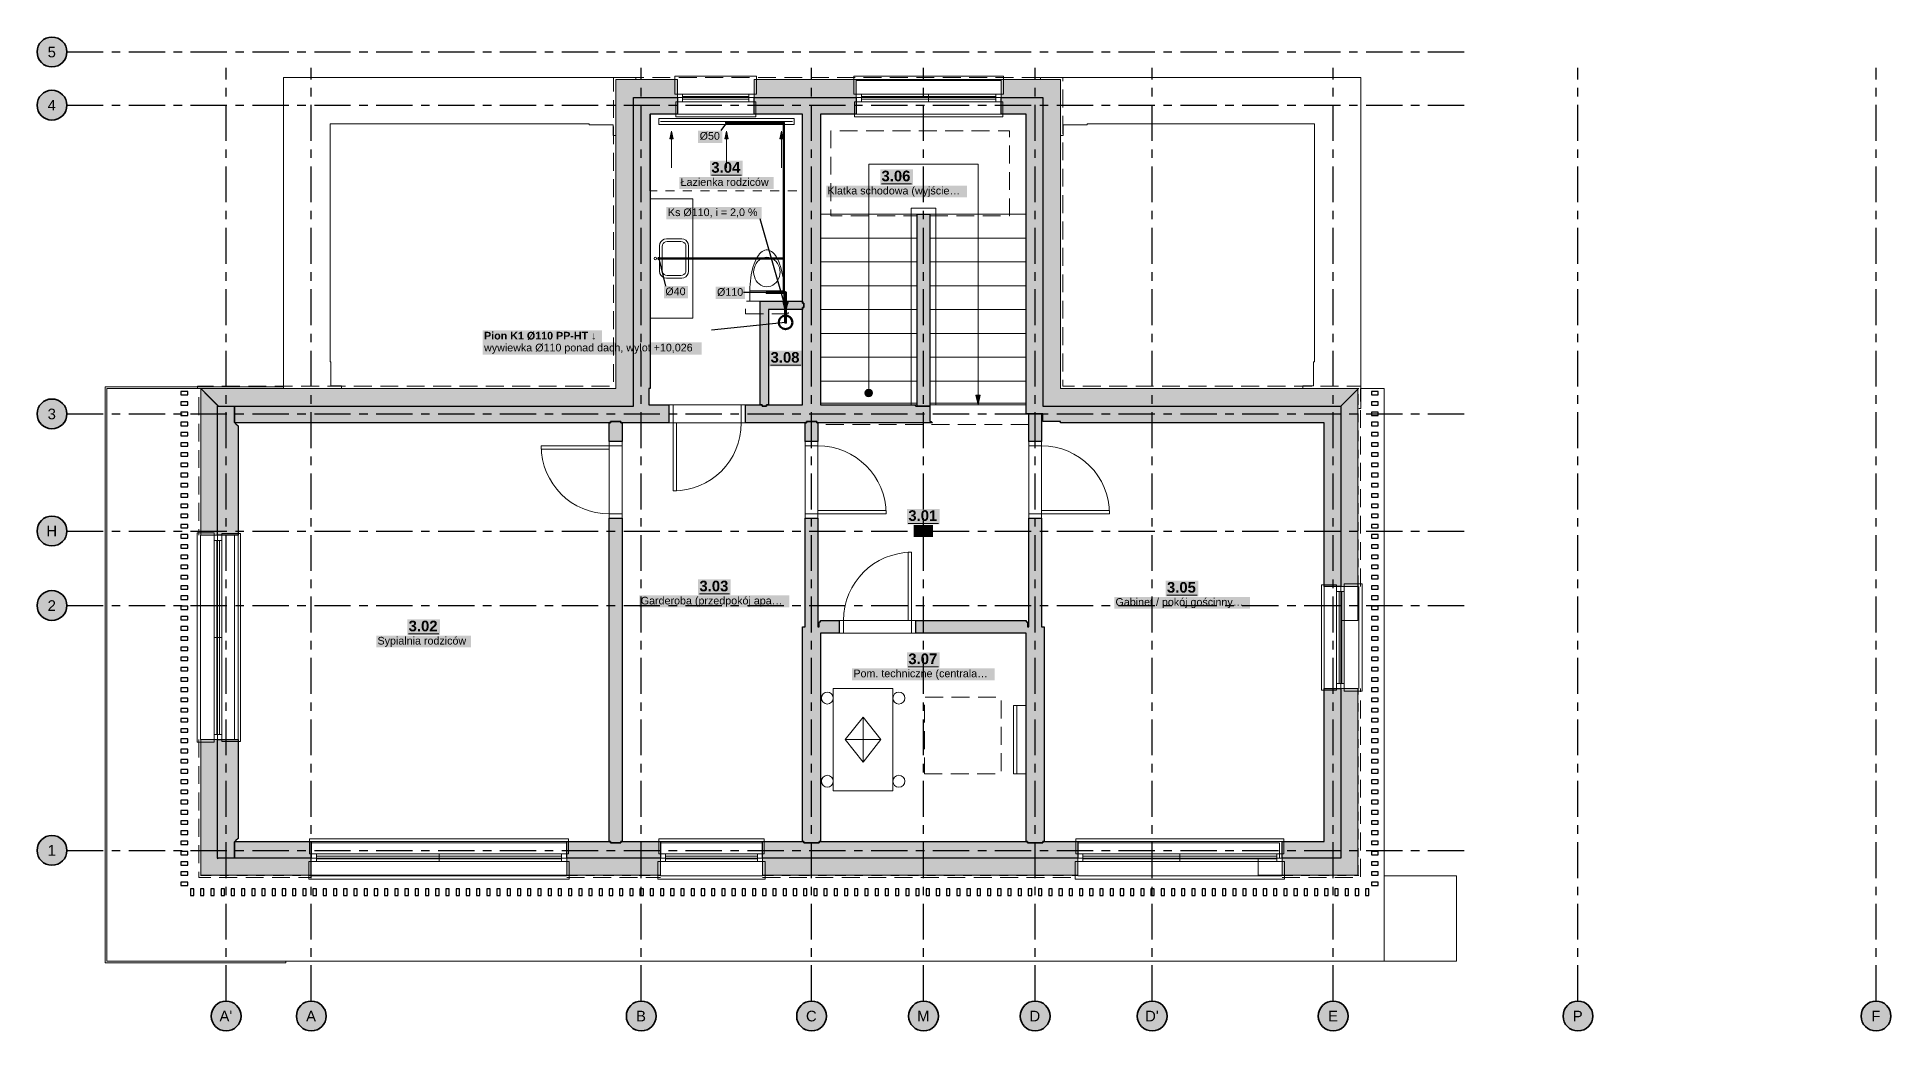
# Model space of a CAD drawing. Header units: metres. Extents: x -3.2 to 60.6, y -2.1 to 10.4.
# Drawn here: x 38.8 to 60.57, y -2.12 to 9.55 of the extents above; entities that cross this region are included whole.
import ezdxf

# ---------------------------------------------------------------- set-up
doc = ezdxf.new("R2010")
doc.units = ezdxf.units.M
for name, pattern in [('KRESKOWA', [5.25, 4.2, -1.05]), ('KRESKOWA_DROBNA', [3.15, 2.1, -1.05]), ('PUNKTOWA', [10.5, 8.4, -1.05, 0, -1.05]), ('PUNKTOWA_KROTKA', [6.3, 4.2, -1.05, 0, -1.05])]:
    doc.linetypes.add(name, pattern=pattern)
doc.layers.add('A-MASKA', color=7, linetype='Continuous', lineweight=18)
doc.layers.add('S-OPISY', color=2, linetype='Continuous', lineweight=25)
for name, color, linetype, lineweight, true_color in [('I-OSIE', 8, 'PUNKTOWA', 18, 0x7a7a7a), ('I-PODKLAD', 8, 'Continuous', 18, 0x9a9a9a), ('I-PODKLAD-SCIANY', 8, 'Continuous', 25, 0x6e6e6e), ('I-PODKLAD-WYPELN', 254, 'Continuous', 18, 0xe6e6e6), ('I-POMIESZCZENIA', 8, 'Continuous', 25, 0x4a4a4a), ('S-KANAL', 34, 'Continuous', 50, 0x7a4500)]:
    doc.layers.add(name, color=color, linetype=linetype, lineweight=lineweight, true_color=true_color)
doc.styles.add('PL_ARIAL', font='arial.ttf')
doc.styles.add('PL_ARIAL_B', font='arialbd.ttf')

msp = doc.modelspace()

# ---------------------------------------------------------------- texts
at = {"layer": 'I-OSIE', "style": 'PL_ARIAL'}
for s, p in [('5', (38.924, 9.312)), ('4', (38.924, 8.688)), ('3', (38.924, 5.062)), ('H', (38.909, 3.688)), ('2', (38.924, 2.812)), ('1', (38.924, -0.062)), ("A'", (40.942, -2.008)), ('A', (41.959, -2.008)), ('B', (45.834, -2.008)), ('C', (47.829, -2.008)), ('M', (49.134, -2.008)), ('D', (50.454, -2.008)), ("D'", (51.812, -2.008)), ('E', (53.959, -2.008)), ('P', (56.834, -2.008)), ('F', (60.34, -2.008))]:
    msp.add_text(s, height=0.125, dxfattribs=at).set_placement(p)
at = {"layer": 'I-POMIESZCZENIA'}
for s, height, style, p in [('3.04', 0.125, 'PL_ARIAL_B', (46.718, 7.957)), ('Łazienka rodziców', 0.09, 'PL_ARIAL', (46.357, 7.803)), ('3.06', 0.125, 'PL_ARIAL_B', (48.716, 7.857)), ('Klatka schodowa (wyjście…', 0.09, 'PL_ARIAL', (48.082, 7.702)), ('3.08', 0.125, 'PL_ARIAL_B', (47.413, 5.727)), ('3.01', 0.125, 'PL_ARIAL_B', (49.031, 3.869)), ('Hol', 0.09, 'PL_ARIAL', (49.109, 3.715)), ('3.03', 0.125, 'PL_ARIAL_B', (46.578, 3.042)), ('3.05', 0.125, 'PL_ARIAL_B', (52.068, 3.026)), ('Garderoba (przedpokój apa…', 0.09, 'PL_ARIAL', (45.889, 2.888)), ('Gabinet / pokój gościnny…', 0.09, 'PL_ARIAL', (51.464, 2.872)), ('3.02', 0.125, 'PL_ARIAL_B', (43.163, 2.572)), ('Sypialnia rodziców', 0.09, 'PL_ARIAL', (42.798, 2.417)), ('3.07', 0.125, 'PL_ARIAL_B', (49.031, 2.187)), ('Pom. techniczne (centrala…', 0.09, 'PL_ARIAL', (48.386, 2.033))]:
    msp.add_text(s, height=height, dxfattribs=dict(at, style=style)).set_placement(p)
at = {"layer": 'S-OPISY'}
for s, style, p in [('Ø50', 'PL_ARIAL', (46.581, 8.345)), ('Ks Ø110, i = 2,0 %', 'PL_ARIAL', (46.208, 7.448)), ('Ø40', 'PL_ARIAL', (46.178, 6.519)), ('Ø110', 'PL_ARIAL', (46.785, 6.512)), ('wywiewka Ø110 ponad dach, wylot +10,026', 'PL_ARIAL', (44.049, 5.859)), ('Pion K1 Ø110 PP-HT ↓', 'PL_ARIAL_B', (44.049, 5.999))]:
    msp.add_text(s, height=0.09, dxfattribs=dict(at, style=style)).set_placement(p)

# ---------------------------------------------------------------- hatches: boundary and pattern name
at = {"layer": 'A-MASKA', "true_color": 0xffffff}
for points in [[(46.563, 8.308), (46.846, 8.308), (46.846, 8.453), (46.563, 8.453)], [(46.703, 7.914), (47.087, 7.914), (47.087, 8.097), (46.703, 8.097)], [(46.342, 7.768), (47.448, 7.768), (47.448, 7.908), (46.342, 7.908)], [(48.701, 7.814), (49.085, 7.814), (49.085, 7.997), (48.701, 7.997)], [(48.067, 7.668), (49.719, 7.668), (49.719, 7.807), (48.067, 7.807)], [(46.19, 7.41), (47.31, 7.41), (47.31, 7.555), (46.19, 7.555)], [(46.161, 6.482), (46.443, 6.482), (46.443, 6.627), (46.161, 6.627)], [(46.767, 6.474), (47.112, 6.474), (47.112, 6.619), (46.767, 6.619)], [(44.031, 5.961), (45.433, 5.961), (45.433, 6.106), (44.031, 6.106)], [(44.031, 5.822), (46.605, 5.822), (46.605, 5.967), (44.031, 5.967)], [(47.398, 5.685), (47.782, 5.685), (47.782, 5.867), (47.398, 5.867)], [(49.016, 3.827), (49.399, 3.827), (49.399, 4.01), (49.016, 4.01)], [(49.094, 3.68), (49.321, 3.68), (49.321, 3.82), (49.094, 3.82)], [(46.563, 3), (46.946, 3), (46.946, 3.182), (46.563, 3.182)], [(52.053, 2.984), (52.437, 2.984), (52.437, 3.166), (52.053, 3.166)], [(45.874, 2.853), (47.635, 2.853), (47.635, 2.993), (45.874, 2.993)], [(51.449, 2.837), (53.042, 2.837), (53.042, 2.977), (51.449, 2.977)], [(43.148, 2.53), (43.532, 2.53), (43.532, 2.712), (43.148, 2.712)], [(42.783, 2.383), (43.897, 2.383), (43.897, 2.522), (42.783, 2.522)], [(49.016, 2.145), (49.399, 2.145), (49.399, 2.327), (49.016, 2.327)], [(48.371, 1.998), (50.044, 1.998), (50.044, 2.138), (48.371, 2.138)]]:
    msp.add_hatch(color=7, dxfattribs=at).paths.add_polyline_path(points)
at = {"layer": 'I-OSIE', "true_color": 0xffffff}
for points in [[(39.15, 9.375), (39.149, 9.398), (39.144, 9.42), (39.137, 9.442), (39.127, 9.463), (39.114, 9.482), (39.099, 9.499), (39.082, 9.514), (39.062, 9.527), (39.042, 9.537), (39.02, 9.544), (38.998, 9.549), (38.975, 9.55), (38.952, 9.549), (38.93, 9.544), (38.908, 9.537), (38.887, 9.527), (38.868, 9.514), (38.851, 9.499), (38.836, 9.482), (38.823, 9.463), (38.813, 9.442), (38.806, 9.42), (38.801, 9.398), (38.8, 9.375), (38.801, 9.352), (38.806, 9.33), (38.813, 9.308), (38.823, 9.287), (38.836, 9.268), (38.851, 9.251), (38.868, 9.236), (38.887, 9.223), (38.908, 9.213), (38.93, 9.206), (38.952, 9.201), (38.975, 9.2), (38.998, 9.201), (39.02, 9.206), (39.042, 9.213), (39.062, 9.223), (39.082, 9.236), (39.099, 9.251), (39.114, 9.268), (39.127, 9.287), (39.137, 9.308), (39.144, 9.33), (39.149, 9.352)], [(39.15, 8.75), (39.149, 8.773), (39.144, 8.795), (39.137, 8.817), (39.127, 8.838), (39.114, 8.857), (39.099, 8.874), (39.082, 8.889), (39.062, 8.902), (39.042, 8.912), (39.02, 8.919), (38.998, 8.924), (38.975, 8.925), (38.952, 8.924), (38.93, 8.919), (38.908, 8.912), (38.887, 8.902), (38.868, 8.889), (38.851, 8.874), (38.836, 8.857), (38.823, 8.838), (38.813, 8.817), (38.806, 8.795), (38.801, 8.773), (38.8, 8.75), (38.801, 8.727), (38.806, 8.705), (38.813, 8.683), (38.823, 8.662), (38.836, 8.643), (38.851, 8.626), (38.868, 8.611), (38.887, 8.598), (38.908, 8.588), (38.93, 8.581), (38.952, 8.576), (38.975, 8.575), (38.998, 8.576), (39.02, 8.581), (39.042, 8.588), (39.062, 8.598), (39.082, 8.611), (39.099, 8.626), (39.114, 8.643), (39.127, 8.662), (39.137, 8.683), (39.144, 8.705), (39.149, 8.727)], [(39.15, 5.125), (39.149, 5.148), (39.144, 5.17), (39.137, 5.192), (39.127, 5.213), (39.114, 5.232), (39.099, 5.249), (39.082, 5.264), (39.062, 5.277), (39.042, 5.287), (39.02, 5.294), (38.998, 5.299), (38.975, 5.3), (38.952, 5.299), (38.93, 5.294), (38.908, 5.287), (38.887, 5.277), (38.868, 5.264), (38.851, 5.249), (38.836, 5.232), (38.823, 5.213), (38.813, 5.192), (38.806, 5.17), (38.801, 5.148), (38.8, 5.125), (38.801, 5.102), (38.806, 5.08), (38.813, 5.058), (38.823, 5.037), (38.836, 5.018), (38.851, 5.001), (38.868, 4.986), (38.887, 4.973), (38.908, 4.963), (38.93, 4.956), (38.952, 4.951), (38.975, 4.95), (38.998, 4.951), (39.02, 4.956), (39.042, 4.963), (39.062, 4.973), (39.082, 4.986), (39.099, 5.001), (39.114, 5.018), (39.127, 5.037), (39.137, 5.058), (39.144, 5.08), (39.149, 5.102)], [(39.15, 3.75), (39.149, 3.773), (39.144, 3.795), (39.137, 3.817), (39.127, 3.837), (39.114, 3.857), (39.099, 3.874), (39.082, 3.889), (39.062, 3.902), (39.042, 3.912), (39.02, 3.919), (38.998, 3.924), (38.975, 3.925), (38.952, 3.924), (38.93, 3.919), (38.908, 3.912), (38.887, 3.902), (38.868, 3.889), (38.851, 3.874), (38.836, 3.857), (38.823, 3.837), (38.813, 3.817), (38.806, 3.795), (38.801, 3.773), (38.8, 3.75), (38.801, 3.727), (38.806, 3.705), (38.813, 3.683), (38.823, 3.663), (38.836, 3.643), (38.851, 3.626), (38.868, 3.611), (38.887, 3.598), (38.908, 3.588), (38.93, 3.581), (38.952, 3.576), (38.975, 3.575), (38.998, 3.576), (39.02, 3.581), (39.042, 3.588), (39.062, 3.598), (39.082, 3.611), (39.099, 3.626), (39.114, 3.643), (39.127, 3.663), (39.137, 3.683), (39.144, 3.705), (39.149, 3.727)], [(39.15, 2.875), (39.149, 2.898), (39.144, 2.92), (39.137, 2.942), (39.127, 2.962), (39.114, 2.982), (39.099, 2.999), (39.082, 3.014), (39.062, 3.027), (39.042, 3.037), (39.02, 3.044), (38.998, 3.049), (38.975, 3.05), (38.952, 3.049), (38.93, 3.044), (38.908, 3.037), (38.887, 3.027), (38.868, 3.014), (38.851, 2.999), (38.836, 2.982), (38.823, 2.962), (38.813, 2.942), (38.806, 2.92), (38.801, 2.898), (38.8, 2.875), (38.801, 2.852), (38.806, 2.83), (38.813, 2.808), (38.823, 2.788), (38.836, 2.768), (38.851, 2.751), (38.868, 2.736), (38.887, 2.723), (38.908, 2.713), (38.93, 2.706), (38.952, 2.701), (38.975, 2.7), (38.998, 2.701), (39.02, 2.706), (39.042, 2.713), (39.062, 2.723), (39.082, 2.736), (39.099, 2.751), (39.114, 2.768), (39.127, 2.788), (39.137, 2.808), (39.144, 2.83), (39.149, 2.852)], [(39.15, 0), (39.149, 0.023), (39.144, 0.045), (39.137, 0.067), (39.127, 0.087), (39.114, 0.107), (39.099, 0.124), (39.082, 0.139), (39.062, 0.152), (39.042, 0.162), (39.02, 0.169), (38.998, 0.174), (38.975, 0.175), (38.952, 0.174), (38.93, 0.169), (38.908, 0.162), (38.887, 0.152), (38.868, 0.139), (38.851, 0.124), (38.836, 0.107), (38.823, 0.087), (38.813, 0.067), (38.806, 0.045), (38.801, 0.023), (38.8, 0), (38.801, -0.023), (38.806, -0.045), (38.813, -0.067), (38.823, -0.088), (38.836, -0.107), (38.851, -0.124), (38.868, -0.139), (38.887, -0.152), (38.908, -0.162), (38.93, -0.169), (38.952, -0.174), (38.975, -0.175), (38.998, -0.174), (39.02, -0.169), (39.042, -0.162), (39.062, -0.152), (39.082, -0.139), (39.099, -0.124), (39.114, -0.107), (39.127, -0.088), (39.137, -0.067), (39.144, -0.045), (39.149, -0.023)], [(41.195, -1.945), (41.194, -1.922), (41.189, -1.9), (41.182, -1.878), (41.172, -1.858), (41.159, -1.838), (41.144, -1.821), (41.127, -1.806), (41.107, -1.793), (41.087, -1.783), (41.065, -1.776), (41.043, -1.771), (41.02, -1.77), (40.997, -1.771), (40.975, -1.776), (40.953, -1.783), (40.932, -1.793), (40.913, -1.806), (40.896, -1.821), (40.881, -1.838), (40.868, -1.858), (40.858, -1.878), (40.851, -1.9), (40.846, -1.922), (40.845, -1.945), (40.846, -1.968), (40.851, -1.99), (40.858, -2.012), (40.868, -2.033), (40.881, -2.052), (40.896, -2.069), (40.913, -2.084), (40.932, -2.097), (40.953, -2.107), (40.975, -2.114), (40.997, -2.119), (41.02, -2.12), (41.043, -2.119), (41.065, -2.114), (41.087, -2.107), (41.107, -2.097), (41.127, -2.084), (41.144, -2.069), (41.159, -2.052), (41.172, -2.033), (41.182, -2.012), (41.189, -1.99), (41.194, -1.968)], [(42.195, -1.945), (42.194, -1.922), (42.189, -1.9), (42.182, -1.878), (42.172, -1.858), (42.159, -1.838), (42.144, -1.821), (42.127, -1.806), (42.107, -1.793), (42.087, -1.783), (42.065, -1.776), (42.043, -1.771), (42.02, -1.77), (41.997, -1.771), (41.975, -1.776), (41.953, -1.783), (41.932, -1.793), (41.913, -1.806), (41.896, -1.821), (41.881, -1.838), (41.868, -1.858), (41.858, -1.878), (41.851, -1.9), (41.846, -1.922), (41.845, -1.945), (41.846, -1.968), (41.851, -1.99), (41.858, -2.012), (41.868, -2.033), (41.881, -2.052), (41.896, -2.069), (41.913, -2.084), (41.932, -2.097), (41.953, -2.107), (41.975, -2.114), (41.997, -2.119), (42.02, -2.12), (42.043, -2.119), (42.065, -2.114), (42.087, -2.107), (42.107, -2.097), (42.127, -2.084), (42.144, -2.069), (42.159, -2.052), (42.172, -2.033), (42.182, -2.012), (42.189, -1.99), (42.194, -1.968)], [(46.07, -1.945), (46.069, -1.922), (46.064, -1.9), (46.057, -1.878), (46.047, -1.858), (46.034, -1.838), (46.019, -1.821), (46.002, -1.806), (45.982, -1.793), (45.962, -1.783), (45.94, -1.776), (45.918, -1.771), (45.895, -1.77), (45.872, -1.771), (45.85, -1.776), (45.828, -1.783), (45.807, -1.793), (45.788, -1.806), (45.771, -1.821), (45.756, -1.838), (45.743, -1.858), (45.733, -1.878), (45.726, -1.9), (45.721, -1.922), (45.72, -1.945), (45.721, -1.968), (45.726, -1.99), (45.733, -2.012), (45.743, -2.033), (45.756, -2.052), (45.771, -2.069), (45.788, -2.084), (45.807, -2.097), (45.828, -2.107), (45.85, -2.114), (45.872, -2.119), (45.895, -2.12), (45.918, -2.119), (45.94, -2.114), (45.962, -2.107), (45.982, -2.097), (46.002, -2.084), (46.019, -2.069), (46.034, -2.052), (46.047, -2.033), (46.057, -2.012), (46.064, -1.99), (46.069, -1.968)], [(48.07, -1.945), (48.069, -1.922), (48.064, -1.9), (48.057, -1.878), (48.047, -1.858), (48.034, -1.838), (48.019, -1.821), (48.002, -1.806), (47.982, -1.793), (47.962, -1.783), (47.94, -1.776), (47.918, -1.771), (47.895, -1.77), (47.872, -1.771), (47.85, -1.776), (47.828, -1.783), (47.807, -1.793), (47.788, -1.806), (47.771, -1.821), (47.756, -1.838), (47.743, -1.858), (47.733, -1.878), (47.726, -1.9), (47.721, -1.922), (47.72, -1.945), (47.721, -1.968), (47.726, -1.99), (47.733, -2.012), (47.743, -2.033), (47.756, -2.052), (47.771, -2.069), (47.788, -2.084), (47.807, -2.097), (47.828, -2.107), (47.85, -2.114), (47.872, -2.119), (47.895, -2.12), (47.918, -2.119), (47.94, -2.114), (47.962, -2.107), (47.982, -2.097), (48.002, -2.084), (48.019, -2.069), (48.034, -2.052), (48.047, -2.033), (48.057, -2.012), (48.064, -1.99), (48.069, -1.968)], [(49.385, -1.945), (49.384, -1.922), (49.379, -1.9), (49.372, -1.878), (49.362, -1.858), (49.349, -1.838), (49.334, -1.821), (49.317, -1.806), (49.297, -1.793), (49.277, -1.783), (49.255, -1.776), (49.233, -1.771), (49.21, -1.77), (49.187, -1.771), (49.165, -1.776), (49.143, -1.783), (49.122, -1.793), (49.103, -1.806), (49.086, -1.821), (49.071, -1.838), (49.058, -1.858), (49.048, -1.878), (49.041, -1.9), (49.036, -1.922), (49.035, -1.945), (49.036, -1.968), (49.041, -1.99), (49.048, -2.012), (49.058, -2.033), (49.071, -2.052), (49.086, -2.069), (49.103, -2.084), (49.122, -2.097), (49.143, -2.107), (49.165, -2.114), (49.187, -2.119), (49.21, -2.12), (49.233, -2.119), (49.255, -2.114), (49.277, -2.107), (49.297, -2.097), (49.317, -2.084), (49.334, -2.069), (49.349, -2.052), (49.362, -2.033), (49.372, -2.012), (49.379, -1.99), (49.384, -1.968)], [(50.695, -1.945), (50.694, -1.922), (50.689, -1.9), (50.682, -1.878), (50.672, -1.858), (50.659, -1.838), (50.644, -1.821), (50.627, -1.806), (50.607, -1.793), (50.587, -1.783), (50.565, -1.776), (50.543, -1.771), (50.52, -1.77), (50.497, -1.771), (50.475, -1.776), (50.453, -1.783), (50.432, -1.793), (50.413, -1.806), (50.396, -1.821), (50.381, -1.838), (50.368, -1.858), (50.358, -1.878), (50.351, -1.9), (50.346, -1.922), (50.345, -1.945), (50.346, -1.968), (50.351, -1.99), (50.358, -2.012), (50.368, -2.033), (50.381, -2.052), (50.396, -2.069), (50.413, -2.084), (50.432, -2.097), (50.453, -2.107), (50.475, -2.114), (50.497, -2.119), (50.52, -2.12), (50.543, -2.119), (50.565, -2.114), (50.587, -2.107), (50.607, -2.097), (50.627, -2.084), (50.644, -2.069), (50.659, -2.052), (50.672, -2.033), (50.682, -2.012), (50.689, -1.99), (50.694, -1.968)], [(52.07, -1.945), (52.069, -1.922), (52.064, -1.9), (52.057, -1.878), (52.047, -1.858), (52.034, -1.838), (52.019, -1.821), (52.002, -1.806), (51.982, -1.793), (51.962, -1.783), (51.94, -1.776), (51.918, -1.771), (51.895, -1.77), (51.872, -1.771), (51.85, -1.776), (51.828, -1.783), (51.807, -1.793), (51.788, -1.806), (51.771, -1.821), (51.756, -1.838), (51.743, -1.858), (51.733, -1.878), (51.726, -1.9), (51.721, -1.922), (51.72, -1.945), (51.721, -1.968), (51.726, -1.99), (51.733, -2.012), (51.743, -2.033), (51.756, -2.052), (51.771, -2.069), (51.788, -2.084), (51.807, -2.097), (51.828, -2.107), (51.85, -2.114), (51.872, -2.119), (51.895, -2.12), (51.918, -2.119), (51.94, -2.114), (51.962, -2.107), (51.982, -2.097), (52.002, -2.084), (52.019, -2.069), (52.034, -2.052), (52.047, -2.033), (52.057, -2.012), (52.064, -1.99), (52.069, -1.968)], [(54.195, -1.945), (54.194, -1.922), (54.189, -1.9), (54.182, -1.878), (54.172, -1.858), (54.159, -1.838), (54.144, -1.821), (54.127, -1.806), (54.107, -1.793), (54.087, -1.783), (54.065, -1.776), (54.043, -1.771), (54.02, -1.77), (53.997, -1.771), (53.975, -1.776), (53.953, -1.783), (53.932, -1.793), (53.913, -1.806), (53.896, -1.821), (53.881, -1.838), (53.868, -1.858), (53.858, -1.878), (53.851, -1.9), (53.846, -1.922), (53.845, -1.945), (53.846, -1.968), (53.851, -1.99), (53.858, -2.012), (53.868, -2.033), (53.881, -2.052), (53.896, -2.069), (53.913, -2.084), (53.932, -2.097), (53.953, -2.107), (53.975, -2.114), (53.997, -2.119), (54.02, -2.12), (54.043, -2.119), (54.065, -2.114), (54.087, -2.107), (54.107, -2.097), (54.127, -2.084), (54.144, -2.069), (54.159, -2.052), (54.172, -2.033), (54.182, -2.012), (54.189, -1.99), (54.194, -1.968)], [(57.07, -1.945), (57.069, -1.922), (57.064, -1.9), (57.057, -1.878), (57.047, -1.858), (57.034, -1.838), (57.019, -1.821), (57.002, -1.806), (56.982, -1.793), (56.962, -1.783), (56.94, -1.776), (56.918, -1.771), (56.895, -1.77), (56.872, -1.771), (56.85, -1.776), (56.828, -1.783), (56.807, -1.793), (56.788, -1.806), (56.771, -1.821), (56.756, -1.838), (56.743, -1.858), (56.733, -1.878), (56.726, -1.9), (56.721, -1.922), (56.72, -1.945), (56.721, -1.968), (56.726, -1.99), (56.733, -2.012), (56.743, -2.033), (56.756, -2.052), (56.771, -2.069), (56.788, -2.084), (56.807, -2.097), (56.828, -2.107), (56.85, -2.114), (56.872, -2.119), (56.895, -2.12), (56.918, -2.119), (56.94, -2.114), (56.962, -2.107), (56.982, -2.097), (57.002, -2.084), (57.019, -2.069), (57.034, -2.052), (57.047, -2.033), (57.057, -2.012), (57.064, -1.99), (57.069, -1.968)], [(60.57, -1.945), (60.569, -1.922), (60.564, -1.9), (60.557, -1.878), (60.547, -1.858), (60.534, -1.838), (60.519, -1.821), (60.502, -1.806), (60.482, -1.793), (60.462, -1.783), (60.44, -1.776), (60.418, -1.771), (60.395, -1.77), (60.372, -1.771), (60.35, -1.776), (60.328, -1.783), (60.307, -1.793), (60.288, -1.806), (60.271, -1.821), (60.256, -1.838), (60.243, -1.858), (60.233, -1.878), (60.226, -1.9), (60.221, -1.922), (60.22, -1.945), (60.221, -1.968), (60.226, -1.99), (60.233, -2.012), (60.243, -2.033), (60.256, -2.052), (60.271, -2.069), (60.288, -2.084), (60.307, -2.097), (60.328, -2.107), (60.35, -2.114), (60.372, -2.119), (60.395, -2.12), (60.418, -2.119), (60.44, -2.114), (60.462, -2.107), (60.482, -2.097), (60.502, -2.084), (60.519, -2.069), (60.534, -2.052), (60.547, -2.033), (60.557, -2.012), (60.564, -1.99), (60.569, -1.968)]]:
    msp.add_hatch(color=7, dxfattribs=at).paths.add_polyline_path(points)
at = {"layer": 'I-PODKLAD-WYPELN', "true_color": 0xe4e4e4}
h = msp.add_hatch(color=7, dxfattribs=at)
h.paths.add_polyline_path([(41.16, 4.985), (41.16, 4.985), (41.16, 3.7), (41.16, 3.7), (41.16, 3.7), (41.135, 3.7), (41.135, 3.7), (41.135, 3.7), (41.135, 3.7), (40.92, 3.7), (40.92, 3.7), (40.92, 3.7), (40.92, 3.7), (40.92, 3.7), (40.92, 3.7), (40.92, 3.7), (40.92, 3.7), (40.724, 3.7), (40.724, 3.7), (40.724, 3.7), (40.724, 3.7), (40.72, 3.7), (40.72, 5.425), (40.72, 5.425), (40.72, 5.425), (40.72, 5.425), (45.595, 5.425), (45.595, 9.05), (46.32, 9.05), (46.32, 8.84), (46.32, 8.645), (46, 8.645), (46, 5.425), (45.985, 5.425), (45.985, 5.425), (45.985, 5.425), (45.985, 5.425), (45.985, 5.425), (45.985, 5.425), (45.985, 5.425), (45.985, 5.425), (45.985, 5.425), (45.985, 5.425), (45.985, 5.425), (45.985, 5.23), (45.985, 5.23), (45.985, 5.23), (45.985, 5.23), (45.985, 5.23), (46.22, 5.23), (46.22, 5.23), (46.22, 5.23), (46.22, 5.23), (46.22, 5.23), (46.22, 5.035), (46.22, 5.035), (46.22, 5.035), (46.22, 5.02), (46.22, 5.02), (46.22, 5.02), (45.895, 5.02), (45.895, 5.02), (45.895, 5.02), (45.895, 5.02), (45.895, 5.02), (45.67, 5.02), (45.67, 5.02), (45.67, 5.02), (45.67, 4.8), (45.67, 4.8), (45.67, 4.8), (45.655, 4.8), (45.655, 4.8), (45.655, 4.8), (45.655, 4.8), (45.52, 4.8), (45.52, 4.8), (45.52, 4.8), (45.52, 4.8), (45.52, 4.8), (45.52, 5.02), (45.52, 5.02), (45.52, 5.02), (45.52, 5.02), (45.52, 5.02), (41.125, 5.02), (41.125, 5.02), (41.125, 5.02), (41.123, 5.022), (41.135, 5.01), (41.135, 5.01), (41.135, 5.01), (41.16, 4.985)])
h.paths.add_polyline_path([(45.895, 5.215), (45.895, 5.215), (45.895, 5.215), (45.895, 5.215), (45.895, 5.215), (45.895, 5.215), (45.895, 5.215), (45.895, 5.215)], flags=0)
h.paths.add_polyline_path([(45.895, 5.035), (45.895, 5.035), (45.895, 5.035)], flags=0)
h.paths.add_polyline_path([(40.92, 5.225), (40.92, 5.225), (40.92, 5.225), (40.92, 5.215), (40.92, 5.215), (40.92, 5.215), (40.92, 5.215), (40.92, 5.215), (40.93, 5.215), (40.93, 5.215), (40.93, 5.215)], flags=0)
h.paths.add_polyline_path([(41.12, 5.215), (41.12, 5.215), (41.12, 5.215), (41.12, 5.215), (41.12, 5.215), (41.12, 5.215), (41.12, 5.215), (41.12, 5.215)], flags=0)
h.paths.add_polyline_path([(40.724, 5.421), (40.724, 5.421), (40.724, 5.421), (40.724, 5.421), (40.73, 5.415)], flags=0)
h.paths.add_polyline_path([(40.807, 5.338), (40.904, 5.241), (40.92, 5.225), (40.73, 5.415)], flags=0)
h.paths.add_polyline_path([(45.805, 5.425), (45.805, 5.425), (45.805, 5.425), (45.805, 5.425)], flags=0)
h.paths.add_polyline_path([(45.805, 5.215), (45.805, 5.215), (45.805, 5.215), (45.805, 5.215)], flags=0)
h = msp.add_hatch(color=7, dxfattribs=at)
h.paths.add_polyline_path([(47.12, 5.02), (47.12, 5.035), (47.12, 5.035), (47.12, 5.035), (47.12, 5.035), (47.12, 5.23), (47.12, 5.23), (47.12, 5.23), (47.12, 5.23), (47.12, 5.23), (47.29, 5.23), (47.29, 6.45), (47.79, 6.45), (47.79, 8.645), (47.79, 8.645), (47.79, 8.645), (47.79, 8.645), (47.79, 8.645), (47.22, 8.645), (47.22, 8.84), (47.22, 9.05), (48.42, 9.05), (48.42, 8.84), (48.42, 8.645), (48, 8.645), (48, 8.645), (48, 8.645), (48, 5.23), (48, 5.23), (48, 5.23), (49.105, 5.23), (49.105, 5.23), (49.105, 5.23), (49.105, 5.23), (49.105, 5.23), (49.12, 5.215), (49.12, 5.215), (49.12, 5.215), (49.12, 5.215), (49.12, 5.215), (49.12, 5.215), (49.12, 5.215), (49.12, 5.215), (49.12, 5.215), (49.12, 5.215), (49.12, 5.215), (49.12, 5.215), (49.135, 5.215), (49.135, 7.47), (49.285, 7.47), (49.285, 5.215), (49.285, 5.215), (49.285, 5.215), (49.285, 5.215), (49.285, 5.215), (49.285, 5.215), (49.285, 5.035), (49.285, 5.035), (49.285, 5.035), (49.285, 5.035), (49.285, 5.035), (49.285, 5.035), (49.285, 5.035), (49.285, 5.035), (49.285, 5.035), (49.285, 5.035), (49.285, 5.035), (49.285, 5.035), (49.285, 5.035), (49.285, 5.035), (49.285, 5.035), (49.285, 5.035), (49.285, 5.035), (49.3, 5.035), (49.3, 5.035), (49.3, 5.035), (49.315, 5.02), (49.315, 5.02), (49.315, 5.02), (47.97, 5.02), (47.97, 5.02), (47.97, 5.02), (47.97, 4.8), (47.97, 4.8), (47.97, 4.8), (47.955, 4.8), (47.955, 4.8), (47.955, 4.8), (47.955, 4.8), (47.82, 4.8), (47.82, 4.8), (47.82, 4.8), (47.82, 4.8), (47.82, 4.8), (47.82, 5.02), (47.82, 5.02), (47.82, 5.02), (47.82, 5.02), (47.82, 5.02), (47.12, 5.02), (47.12, 5.02)])
h.paths.add_polyline_path([(47.79, 5.23), (47.79, 5.23), (47.79, 6.35), (47.39, 6.35), (47.39, 5.23), (47.79, 5.23), (47.79, 5.23), (47.79, 5.23)], flags=0)
h = msp.add_hatch(color=7, dxfattribs=at)
h.paths.add_polyline_path([(50.82, 5.02), (50.82, 5.02), (50.82, 5.035), (50.82, 5.035), (50.82, 5.035), (50.82, 5.035), (50.82, 5.035), (50.82, 5.035), (50.82, 5.035), (50.82, 5.035), (50.82, 5.035), (50.82, 5.035), (50.82, 5.035), (50.82, 5.035), (50.82, 5.035), (50.82, 5.035), (50.82, 5.035), (50.82, 5.035), (50.82, 5.035), (50.61, 5.035), (50.61, 5.035), (50.61, 5.035), (50.61, 5.125), (50.61, 5.125), (50.61, 5.125), (50.595, 5.125), (50.595, 4.8), (50.58, 4.8), (50.445, 4.8), (50.445, 5.125), (50.415, 5.125), (50.415, 5.125), (50.415, 5.125), (50.415, 8.645), (50.415, 8.645), (50.415, 8.645), (50.415, 8.645), (50.12, 8.645), (50.12, 8.84), (50.12, 9.05), (50.82, 9.05), (50.82, 5.425), (50.82, 5.425), (50.82, 5.425), (54.32, 5.425), (54.32, 5.425), (54.32, 5.425), (54.32, 5.425), (54.32, 3.1), (54.31, 3.1), (54.11, 3.1), (54.11, 3.1), (54.11, 3.1), (54.11, 3.1), (53.915, 3.1), (53.915, 3.1), (53.915, 3.1), (53.915, 5.02), (53.915, 5.02), (53.915, 5.02), (53.915, 5.02), (53.915, 5.02), (53.915, 5.02), (50.82, 5.02)])
h.paths.add_polyline_path([(53.93, 5.215), (53.93, 5.215), (53.93, 5.215), (53.93, 5.215), (53.93, 5.215)], flags=0)
h.paths.add_polyline_path([(54.11, 5.215), (54.11, 5.215), (54.11, 5.215), (54.11, 5.215), (54.11, 5.215), (54.11, 5.215)], flags=0)
h.paths.add_polyline_path([(50.61, 5.215), (50.61, 5.215), (50.61, 5.215), (50.61, 5.215)], flags=0)
h.paths.add_polyline_path([(50.82, 5.215), (50.82, 5.215), (50.82, 5.215), (50.82, 5.215)], flags=0)
h.paths.add_polyline_path([(50.43, 8.66), (50.43, 8.66), (50.43, 8.66), (50.43, 8.66)], flags=0)
h.paths.add_polyline_path([(50.61, 8.66), (50.61, 8.66), (50.61, 8.66), (50.61, 8.66)], flags=0)
at = {"layer": 'I-PODKLAD-WYPELN', "true_color": 0xcfcfcf}
for points in [[(46.25, 8.445), (46.269, 8.357), (46.231, 8.357)], [(46.895, 8.445), (46.914, 8.357), (46.876, 8.357)], [(47.54, 8.445), (47.559, 8.357), (47.521, 8.357)], [(49.85, 5.23), (49.825, 5.347), (49.875, 5.347)]]:
    msp.add_hatch(color=7, dxfattribs=at).paths.add_polyline_path(points)
at = {"layer": 'I-PODKLAD-WYPELN', "true_color": 0xffffff}
msp.add_hatch(color=7, dxfattribs=at).paths.add_polyline_path([(48.612, 5.37), (48.612, 5.366), (48.612, 5.361), (48.611, 5.357), (48.609, 5.353), (48.607, 5.349), (48.605, 5.345), (48.602, 5.341), (48.599, 5.338), (48.596, 5.335), (48.593, 5.333), (48.589, 5.33), (48.585, 5.328), (48.581, 5.327), (48.576, 5.326), (48.572, 5.325), (48.567, 5.325), (48.563, 5.325), (48.559, 5.326), (48.554, 5.327), (48.55, 5.328), (48.546, 5.33), (48.542, 5.333), (48.539, 5.335), (48.536, 5.338), (48.533, 5.341), (48.53, 5.345), (48.528, 5.349), (48.526, 5.353), (48.524, 5.357), (48.523, 5.361), (48.523, 5.366), (48.522, 5.37), (48.523, 5.374), (48.523, 5.379), (48.524, 5.383), (48.526, 5.387), (48.528, 5.391), (48.53, 5.395), (48.533, 5.399), (48.536, 5.402), (48.539, 5.405), (48.542, 5.407), (48.546, 5.41), (48.55, 5.412), (48.554, 5.413), (48.559, 5.414), (48.563, 5.415), (48.567, 5.415), (48.572, 5.415), (48.576, 5.414), (48.581, 5.413), (48.585, 5.412), (48.589, 5.41), (48.593, 5.407), (48.596, 5.405), (48.599, 5.402), (48.602, 5.399), (48.605, 5.395), (48.607, 5.391), (48.609, 5.387), (48.611, 5.383), (48.612, 5.379), (48.612, 5.374)])
at = {"layer": 'I-PODKLAD-WYPELN', "true_color": 0xe4e4e4}
msp.add_hatch(color=7, dxfattribs=at).paths.add_polyline_path([(45.02, -0.09), (45.02, 0.105), (45.02, 0.105), (45.02, 0.105), (45.52, 0.105), (45.52, 0.105), (45.52, 0.105), (45.52, 0.105), (45.52, 0.105), (45.52, 3.9), (45.52, 3.9), (45.52, 3.9), (45.52, 3.9), (45.52, 3.9), (45.655, 3.9), (45.655, 3.9), (45.655, 3.9), (45.67, 3.9), (45.67, 3.9), (45.67, 3.9), (45.67, 0.105), (45.67, 0.105), (45.67, 0.105), (46.12, 0.105), (46.12, 0.105), (46.12, 0.105), (46.12, -0.09), (46.12, -0.09), (46.12, -0.09), (46.12, -0.09), (46.12, -0.29), (46.12, -0.3), (45.02, -0.3), (45.02, -0.29), (45.02, -0.09), (45.02, -0.09), (45.02, -0.09)])
h = msp.add_hatch(color=7, dxfattribs=at)
h.paths.add_polyline_path([(47.32, 0.105), (47.79, 0.105), (47.79, 0.105), (47.79, 0.105), (47.79, 0.105), (47.79, 0.105), (47.79, 2.625), (47.79, 2.625), (47.79, 2.625), (47.79, 2.625), (47.79, 2.625), (47.82, 2.625), (47.82, 2.625), (47.82, 2.625), (47.82, 2.625), (47.82, 2.625), (47.82, 3.9), (47.82, 3.9), (47.82, 3.9), (47.82, 3.9), (47.82, 3.9), (47.955, 3.9), (47.955, 3.9), (47.955, 3.9), (47.97, 3.9), (47.97, 3.9), (47.97, 3.9), (47.97, 2.625), (47.97, 2.625), (47.97, 2.625), (47.985, 2.625), (47.985, 2.625), (47.985, 2.625), (47.985, 2.625), (47.985, 2.625), (47.985, 2.685), (48, 2.685), (48, 2.685), (48, 2.685), (48, 2.685), (48, 2.685), (48, 2.685), (48, 2.685), (48, 2.685), (48, 2.7), (48.22, 2.7), (48.22, 2.565), (48.22, 2.55), (48, 2.55), (48, 0.105), (48, 0.105), (48, 0.105), (50.415, 0.105), (50.415, 2.55), (49.12, 2.55), (49.12, 2.565), (49.12, 2.7), (50.415, 2.7), (50.415, 2.685), (50.415, 2.685), (50.415, 2.685), (50.415, 2.685), (50.415, 2.685), (50.415, 2.685), (50.415, 2.685), (50.415, 2.685), (50.43, 2.685), (50.43, 2.625), (50.445, 2.625), (50.445, 3.9), (50.58, 3.9), (50.595, 3.9), (50.595, 2.625), (50.61, 2.625), (50.625, 2.625), (50.625, 0.105), (51.02, 0.105), (51.02, 0.105), (51.02, 0.105), (51.02, -0.09), (51.02, -0.09), (51.02, -0.09), (51.02, -0.09), (51.02, -0.29), (51.02, -0.3), (47.32, -0.3), (47.32, -0.29), (47.32, -0.09), (47.32, -0.09), (47.32, -0.09), (47.32, -0.09), (47.32, 0.105), (47.32, 0.105)])
h.paths.add_polyline_path([(47.955, 2.625), (47.955, 2.625), (47.955, 2.625)], flags=0)
h = msp.add_hatch(color=7, dxfattribs=at)
h.paths.add_polyline_path([(53.42, 0.105), (53.915, 0.105), (53.915, 0.105), (53.915, 0.105), (53.915, 0.105), (53.915, 0.105), (53.915, 0.105), (53.915, 1.9), (53.915, 1.9), (53.915, 1.9), (54.11, 1.9), (54.11, 1.9), (54.11, 1.9), (54.11, 1.9), (54.31, 1.9), (54.32, 1.9), (54.32, -0.3), (53.42, -0.3), (53.42, -0.29), (53.42, -0.09), (53.42, -0.09), (53.42, -0.09), (53.42, -0.09), (53.42, 0.105), (53.42, 0.105)])
h.paths.add_polyline_path([(54.11, 0.09), (54.11, 0.09), (54.11, 0.09), (54.11, 0.09), (54.11, 0.09), (54.11, 0.09)], flags=0)
h.paths.add_polyline_path([(54.11, -0.09), (54.11, -0.09), (54.11, -0.09), (54.11, -0.09)], flags=0)
h = msp.add_hatch(color=7, dxfattribs=at)
h.paths.add_polyline_path([(42.02, 0.105), (42.02, 0.105), (42.02, -0.09), (42.02, -0.09), (42.02, -0.09), (42.02, -0.09), (42.02, -0.29), (42.02, -0.3), (40.72, -0.3), (40.72, 1.3), (40.724, 1.3), (40.724, 1.3), (40.724, 1.3), (40.724, 1.3), (40.92, 1.3), (40.92, 1.3), (40.92, 1.3), (40.92, 1.3), (40.92, 1.3), (40.92, 1.3), (40.92, 1.3), (40.92, 1.3), (41.135, 1.3), (41.135, 1.3), (41.135, 1.3), (41.16, 1.3), (41.16, 1.3), (41.16, 1.3), (41.16, 0.14), (41.16, 0.14), (41.16, 0.14), (41.135, 0.115), (41.135, 0.115), (41.135, 0.115), (41.135, 0.115), (41.12, 0.1), (41.12, 0.1), (41.125, 0.105), (41.125, 0.105), (41.125, 0.105), (42.02, 0.105)])
h.paths.add_polyline_path([(41.12, -0.09), (41.12, -0.09), (41.12, -0.09), (41.12, -0.09), (41.12, -0.09), (41.12, -0.09), (41.12, -0.09), (41.12, -0.09), (41.12, -0.09)], flags=0)
h.paths.add_polyline_path([(40.724, -0.296), (40.724, -0.296), (40.724, -0.296), (40.724, -0.296)], flags=0)
h.paths.add_polyline_path([(40.904, -0.116), (40.86, -0.16), (40.906, -0.114)], flags=0)
h.paths.add_polyline_path([(40.92, -0.09), (40.92, -0.09), (40.92, -0.1), (40.92, -0.1), (40.92, -0.1), (40.93, -0.09), (40.92, -0.09), (40.92, -0.09), (40.92, -0.09)], flags=0)
at = {"layer": 'S-KANAL', "true_color": 0x000000}
for points in [[(47.59, 6.333), (47.563, 6.44), (47.617, 6.44)], [(47.607, 6.2), (47.607, 6.205), (47.605, 6.209), (47.602, 6.212), (47.599, 6.215), (47.595, 6.217), (47.59, 6.218), (47.585, 6.217), (47.581, 6.215), (47.578, 6.212), (47.575, 6.209), (47.573, 6.205), (47.572, 6.2), (47.573, 6.195), (47.575, 6.191), (47.578, 6.188), (47.581, 6.185), (47.585, 6.183), (47.59, 6.183), (47.595, 6.183), (47.599, 6.185), (47.602, 6.188), (47.605, 6.191), (47.607, 6.195)]]:
    msp.add_hatch(color=7, dxfattribs=at).paths.add_polyline_path(points)
at = {"layer": 'S-OPISY', "true_color": 0x000000}
for points in [[(46.912, 8.545), (46.912, 8.55), (46.91, 8.554), (46.907, 8.557), (46.904, 8.56), (46.9, 8.562), (46.895, 8.562), (46.89, 8.562), (46.886, 8.56), (46.883, 8.557), (46.88, 8.554), (46.878, 8.55), (46.877, 8.545), (46.878, 8.54), (46.88, 8.536), (46.883, 8.533), (46.886, 8.53), (46.89, 8.528), (46.895, 8.527), (46.9, 8.528), (46.904, 8.53), (46.907, 8.533), (46.91, 8.536), (46.912, 8.54)], [(46.117, 6.95), (46.117, 6.955), (46.115, 6.959), (46.112, 6.962), (46.109, 6.965), (46.105, 6.967), (46.1, 6.968), (46.095, 6.967), (46.091, 6.965), (46.088, 6.962), (46.085, 6.959), (46.083, 6.955), (46.082, 6.95), (46.083, 6.945), (46.085, 6.941), (46.088, 6.938), (46.091, 6.935), (46.095, 6.933), (46.1, 6.933), (46.105, 6.933), (46.109, 6.935), (46.112, 6.938), (46.115, 6.941), (46.117, 6.945)], [(47.387, 6.55), (47.387, 6.555), (47.385, 6.559), (47.382, 6.562), (47.379, 6.565), (47.375, 6.567), (47.37, 6.567), (47.365, 6.567), (47.361, 6.565), (47.358, 6.562), (47.355, 6.559), (47.353, 6.555), (47.352, 6.55), (47.353, 6.545), (47.355, 6.541), (47.358, 6.538), (47.361, 6.535), (47.365, 6.533), (47.37, 6.532), (47.375, 6.533), (47.379, 6.535), (47.382, 6.538), (47.385, 6.541), (47.387, 6.545)], [(47.607, 6.375), (47.607, 6.38), (47.605, 6.384), (47.602, 6.387), (47.599, 6.39), (47.595, 6.392), (47.59, 6.393), (47.585, 6.392), (47.581, 6.39), (47.578, 6.387), (47.575, 6.384), (47.573, 6.38), (47.572, 6.375), (47.573, 6.37), (47.575, 6.366), (47.578, 6.363), (47.581, 6.36), (47.585, 6.358), (47.59, 6.357), (47.595, 6.358), (47.599, 6.36), (47.602, 6.363), (47.605, 6.366), (47.607, 6.37)], [(47.607, 6.2), (47.607, 6.205), (47.605, 6.209), (47.602, 6.212), (47.599, 6.215), (47.595, 6.217), (47.59, 6.218), (47.585, 6.217), (47.581, 6.215), (47.578, 6.212), (47.575, 6.209), (47.573, 6.205), (47.572, 6.2), (47.573, 6.195), (47.575, 6.191), (47.578, 6.188), (47.581, 6.185), (47.585, 6.183), (47.59, 6.183), (47.595, 6.183), (47.599, 6.185), (47.602, 6.188), (47.605, 6.191), (47.607, 6.195)]]:
    msp.add_hatch(color=7, dxfattribs=at).paths.add_polyline_path(points)

# ---------------------------------------------------------------- linework, layer by layer
at = {"layer": 'I-OSIE', "linetype": 'PUNKTOWA', "lineweight": 25, "ltscale": 0.050773, "flags": 128}
for points in [[(39.15, 9.375), (55.57, 9.375)], [(39.15, 8.75), (55.57, 8.75)], [(39.15, 5.125), (55.57, 5.125)], [(39.15, 3.75), (55.57, 3.75)], [(39.15, 2.875), (55.57, 2.875)], [(39.15, 0), (55.57, 0)]]:
    msp.add_lwpolyline(points, dxfattribs=at)
at = {"layer": 'I-OSIE', "linetype": 'PUNKTOWA', "lineweight": 25, "ltscale": 0.050183, "flags": 128}
for points in [[(41.02, -1.77), (41.02, 9.19)], [(42.02, -1.77), (42.02, 9.19)], [(45.895, -1.77), (45.895, 9.19)], [(47.895, -1.77), (47.895, 9.19)], [(49.21, -1.77), (49.21, 9.19)], [(50.52, -1.77), (50.52, 9.19)], [(51.895, -1.77), (51.895, 9.19)], [(54.02, -1.77), (54.02, 9.19)], [(56.895, -1.77), (56.895, 9.19)], [(60.395, -1.77), (60.395, 9.19)]]:
    msp.add_lwpolyline(points, dxfattribs=at)
at = {"layer": 'I-OSIE', "linetype": 'Continuous', "lineweight": 35, "ltscale": 0.05}
for centre in [(38.975, 9.375), (38.975, 8.75), (38.975, 5.125), (38.975, 3.75), (38.975, 2.875), (38.975, 0), (41.02, -1.945), (42.02, -1.945), (45.895, -1.945), (47.895, -1.945), (49.21, -1.945), (50.52, -1.945), (51.895, -1.945), (54.02, -1.945), (56.895, -1.945), (60.395, -1.945)]:
    msp.add_circle(centre, 0.175, dxfattribs=at)
at = {"layer": 'I-PODKLAD', "linetype": 'KRESKOWA', "lineweight": 13, "ltscale": 0.05, "flags": 128}
for points in [[(40.685, 5.426), (40.685, 5.45), (45.57, 5.45), (45.57, 9.075), (50.845, 9.075), (50.845, 5.45), (54.345, 5.45), (54.345, 5.426)], [(49.285, 7.45), (50.22, 7.45), (50.22, 8.45), (48.12, 8.45), (48.12, 7.45), (49.134, 7.45)], [(54.34, 3.1), (54.34, 5.425), (54.62, 5.425), (54.62, -1.3), (39.62, -1.3), (39.62, 5.425), (40.7, 5.425), (40.7, 3.7)], [(48, 5.25), (49.134, 5.25)], [(49.285, 5.25), (50.414, 5.25)], [(50.444, 5), (47.97, 5)], [(49.22, 0.9), (50.12, 0.9), (50.12, 1.8), (49.22, 1.8), (49.22, 0.9)], [(53.42, -0.32), (54.34, -0.32), (54.34, 1.899)], [(40.7, 1.3), (40.7, -0.32), (42.019, -0.32)], [(45.02, -0.32), (46.119, -0.32)], [(47.32, -0.32), (51.019, -0.32)]]:
    msp.add_lwpolyline(points, dxfattribs=at)
at = {"layer": 'I-PODKLAD', "lineweight": 13, "ltscale": 0.05}
for points in [[(41.695, 5.426), (41.695, 9.075), (45.83, 9.075), (45.83, 9.05)], [(48.42, 9.05), (50.119, 9.05)], [(48.42, 9.04), (50.119, 9.04)], [(50.585, 9.05), (50.585, 9.075), (54.345, 9.075), (54.345, 5.19), (54.32, 5.19)], [(46.32, 8.84), (47.219, 8.84)], [(50.119, 8.84), (48.42, 8.84)], [(45.594, 8.395), (45.565, 8.395), (45.565, 8.52), (45.285, 8.52), (45.285, 8.53), (42.24, 8.53), (42.24, 5.735), (42.25, 5.735), (42.25, 5.455), (42.375, 5.455), (42.375, 5.426)], [(46.32, 8.645), (47.219, 8.645)], [(50.119, 8.645), (48.42, 8.645)], [(53.665, 5.426), (53.665, 5.455), (53.79, 5.455), (53.79, 5.735), (53.8, 5.735), (53.8, 8.53), (51.13, 8.53), (51.13, 8.52), (50.85, 8.52), (50.85, 8.395), (50.82, 8.395)], [(48.567, 5.37), (48.567, 7.47), (48.567, 8.057), (49.85, 8.057), (49.85, 7.47), (49.85, 5.23)], [(48, 7.47), (49.135, 7.47)], [(49.064, 7.47), (49.064, 7.541)], [(49.064, 7.541), (49.356, 7.541)], [(49.064, 5.23), (49.064, 7.47)], [(50.415, 7.47), (49.285, 7.47)], [(49.356, 7.541), (49.356, 7.47)], [(49.356, 7.47), (49.356, 5.23)], [(48, 7.19), (49.135, 7.19)], [(50.415, 7.19), (49.285, 7.19)], [(48, 6.91), (49.135, 6.91)], [(50.415, 6.91), (49.285, 6.91)], [(48, 6.63), (49.135, 6.63)], [(50.415, 6.63), (49.285, 6.63)], [(48, 6.35), (49.135, 6.35)], [(50.415, 6.35), (49.285, 6.35)], [(48, 6.07), (49.135, 6.07)], [(50.415, 6.07), (49.285, 6.07)], [(48, 5.79), (49.135, 5.79)], [(50.415, 5.79), (49.285, 5.79)], [(41.72, -1.3), (41.72, -1.32), (39.6, -1.32), (39.6, 5.445), (41.694, 5.445)], [(48, 5.51), (49.135, 5.51)], [(50.415, 5.51), (49.285, 5.51)], [(54.345, 5.425), (54.62, 5.425), (54.62, -1.3), (39.62, -1.3), (39.62, 5.425), (40.719, 5.425)], [(47.119, 5.23), (46.22, 5.23)], [(48, 5.25), (49.134, 5.25)], [(49.106, 5.23), (49.134, 5.23)], [(49.285, 5.25), (50.414, 5.25)], [(49.285, 5.23), (50.414, 5.23)], [(46.22, 5.02), (47.119, 5.02)], [(45.52, 4.8), (45.52, 3.901)], [(45.67, 3.901), (45.67, 4.8)], [(47.82, 4.8), (47.82, 3.901)], [(47.97, 3.901), (47.97, 4.8)], [(50.445, 4.8), (50.445, 3.901)], [(50.595, 3.901), (50.595, 4.8)], [(40.72, 3.7), (40.72, 1.3)], [(40.92, 1.3), (40.92, 3.7)], [(41.12, 3.7), (41.12, 1.3)], [(41.16, 1.3), (41.16, 3.7)], [(53.915, 3.099), (53.915, 1.901)], [(54.31, 3.099), (54.31, 2.7), (54.11, 2.7), (54.11, 3.099)], [(54.32, 1.901), (54.32, 3.099)], [(49.119, 2.7), (48.22, 2.7)], [(54.11, 2.7), (54.11, 1.901)], [(48.22, 2.55), (49.119, 2.55)], [(48.5, 1.564), (48.5, 1.036)], [(48.29, 1.3), (48.71, 1.3)], [(45.019, 0.105), (42.02, 0.105)], [(42.02, 0.09), (45.019, 0.09)], [(47.319, 0.105), (46.12, 0.105)], [(46.12, 0.09), (47.319, 0.09)], [(53.419, 0.105), (51.02, 0.105)], [(51.02, 0.09), (53.39, 0.09), (53.39, -0.09), (51.02, -0.09)], [(45.019, -0.09), (42.02, -0.09)], [(47.319, -0.09), (46.12, -0.09)], [(53.419, -0.29), (53.14, -0.29), (53.14, -0.09)], [(53.39, -0.09), (53.419, -0.09)], [(45.019, -0.29), (42.02, -0.29)], [(42.02, -0.3), (45.019, -0.3)], [(46.12, -0.3), (47.319, -0.3)], [(51.02, -0.3), (53.419, -0.3)], [(54.62, -0.3), (55.47, -0.3), (55.47, -1.3), (54.62, -1.3)]]:
    msp.add_lwpolyline(points, dxfattribs=at)
at = {"layer": 'I-PODKLAD', "lineweight": 18, "ltscale": 0.05}
for points in [[(47.25, 8.88), (46.29, 8.88), (46.29, 9.09), (47.25, 9.09)], [(50.15, 8.88), (48.39, 8.88), (48.39, 9.09), (50.15, 9.09)], [(47.24, 8.79), (46.3, 8.79), (46.3, 8.615), (47.24, 8.615)], [(47.22, 8.79), (46.32, 8.79), (46.32, 8.88), (47.22, 8.88)], [(50.14, 8.79), (48.4, 8.79), (48.4, 8.615), (50.14, 8.615)], [(50.12, 8.79), (48.42, 8.79), (48.42, 8.88), (50.12, 8.88)], [(46.005, 8.645), (45.995, 8.645), (45.995, 7.745), (46.005, 7.745)], [(47.69, 8.595), (46.1, 8.595), (46.1, 8.525), (47.69, 8.525)], [(46.25, 8.445), (46.269, 8.357), (46.231, 8.357)], [(46.895, 8.445), (46.914, 8.357), (46.876, 8.357)], [(47.54, 8.445), (47.559, 8.357), (47.521, 8.357)], [(46, 7.65), (46, 6.25), (46.5, 6.25), (46.5, 7.65)], [(46.11, 6.8), (46.114, 6.775), (46.125, 6.753), (46.143, 6.735), (46.165, 6.724), (46.19, 6.72), (46.37, 6.72), (46.395, 6.724), (46.417, 6.735), (46.435, 6.753), (46.446, 6.775), (46.45, 6.8), (46.45, 7.1), (46.446, 7.125), (46.435, 7.147), (46.417, 7.165), (46.395, 7.176), (46.37, 7.18), (46.19, 7.18), (46.165, 7.176), (46.143, 7.165), (46.125, 7.147), (46.114, 7.125), (46.11, 7.1)], [(46.14, 6.81), (46.143, 6.791), (46.151, 6.775), (46.165, 6.761), (46.181, 6.753), (46.2, 6.75), (46.36, 6.75), (46.379, 6.753), (46.395, 6.761), (46.409, 6.775), (46.417, 6.791), (46.42, 6.81), (46.42, 7.09), (46.417, 7.109), (46.409, 7.125), (46.395, 7.139), (46.379, 7.147), (46.36, 7.15), (46.2, 7.15), (46.181, 7.147), (46.165, 7.139), (46.151, 7.125), (46.143, 7.109), (46.14, 7.09)], [(47.525, 6.791), (47.523, 6.818), (47.517, 6.844), (47.508, 6.869), (47.495, 6.892), (47.48, 6.913), (47.461, 6.931), (47.44, 6.945), (47.418, 6.955), (47.394, 6.961), (47.37, 6.964), (47.346, 6.961), (47.322, 6.955), (47.3, 6.945), (47.279, 6.931), (47.26, 6.913), (47.245, 6.892), (47.232, 6.869), (47.223, 6.844), (47.217, 6.818), (47.215, 6.791), (47.217, 6.764), (47.223, 6.737), (47.232, 6.712), (47.245, 6.689), (47.26, 6.669), (47.279, 6.651), (47.3, 6.637), (47.322, 6.626), (47.346, 6.62), (47.37, 6.618), (47.394, 6.62), (47.418, 6.626), (47.44, 6.637), (47.461, 6.651), (47.48, 6.669), (47.495, 6.689), (47.508, 6.712), (47.517, 6.737), (47.523, 6.764)], [(47.17, 6.45), (47.57, 6.45), (47.57, 6.57), (47.17, 6.57)], [(46.22, 5.02), (46.27, 5.02), (46.27, 5.23), (46.22, 5.23)], [(47.12, 5.02), (47.07, 5.02), (47.07, 5.23), (47.12, 5.23)], [(46.27, 5.02), (46.27, 4.22), (46.31, 4.22), (46.31, 5.02)], [(45.52, 4.8), (45.52, 4.75), (45.67, 4.75), (45.67, 4.8)], [(47.97, 4.8), (47.97, 4.75), (47.82, 4.75), (47.82, 4.8)], [(50.595, 4.8), (50.595, 4.75), (50.445, 4.75), (50.445, 4.8)], [(45.52, 4.75), (44.72, 4.75), (44.72, 4.71), (45.52, 4.71)], [(45.52, 3.9), (45.52, 3.95), (45.67, 3.95), (45.67, 3.9)], [(47.97, 3.9), (47.97, 3.95), (47.82, 3.95), (47.82, 3.9)], [(47.97, 3.95), (48.77, 3.95), (48.77, 3.99), (47.97, 3.99)], [(50.595, 3.9), (50.595, 3.95), (50.445, 3.95), (50.445, 3.9)], [(50.595, 3.95), (51.395, 3.95), (51.395, 3.99), (50.595, 3.99)], [(40.88, 3.73), (40.88, 1.27), (40.68, 1.27), (40.68, 3.73)], [(40.97, 3.72), (40.97, 1.28), (41.19, 1.28), (41.19, 3.72)], [(40.97, 3.7), (40.97, 1.3), (40.88, 1.3), (40.88, 3.7)], [(49.07, 2.7), (49.07, 3.5), (49.03, 3.5), (49.03, 2.7)], [(54.06, 1.88), (54.06, 3.12), (53.885, 3.12), (53.885, 1.88)], [(54.06, 1.9), (54.06, 3.1), (54.15, 3.1), (54.15, 1.9)], [(54.15, 1.87), (54.15, 3.13), (54.36, 3.13), (54.36, 1.87)], [(48.22, 2.7), (48.27, 2.7), (48.27, 2.55), (48.22, 2.55)], [(49.12, 2.7), (49.07, 2.7), (49.07, 2.55), (49.12, 2.55)], [(50.415, 0.9), (50.415, 1.7), (50.265, 1.7), (50.265, 0.9)], [(42, -0.04), (45.04, -0.04), (45.04, 0.135), (42, 0.135)], [(46.1, -0.04), (47.34, -0.04), (47.34, 0.135), (46.1, 0.135)], [(51, -0.04), (53.44, -0.04), (53.44, 0.135), (51, 0.135)], [(41.99, -0.13), (45.05, -0.13), (45.05, -0.34), (41.99, -0.34)], [(42.02, -0.04), (45.02, -0.04), (45.02, -0.13), (42.02, -0.13)], [(46.09, -0.13), (47.35, -0.13), (47.35, -0.34), (46.09, -0.34)], [(46.12, -0.04), (47.32, -0.04), (47.32, -0.13), (46.12, -0.13)], [(50.99, -0.13), (53.45, -0.13), (53.45, -0.34), (50.99, -0.34)], [(51.02, -0.04), (53.42, -0.04), (53.42, -0.13), (51.02, -0.13)]]:
    msp.add_lwpolyline(points, close=True, dxfattribs=at)
for points in [[(46.38, 8.79), (46.38, 8.88)], [(47.16, 8.851), (46.38, 8.851)], [(47.16, 8.819), (46.38, 8.819)], [(47.16, 8.79), (47.16, 8.88)], [(48.48, 8.79), (48.48, 8.88)], [(50.06, 8.851), (48.48, 8.851)], [(50.06, 8.819), (48.48, 8.819)], [(49.27, 8.79), (49.27, 8.88)], [(50.06, 8.79), (50.06, 8.88)], [(47.67, 8.56), (46.12, 8.56)], [(46.25, 8.015), (46.25, 8.355)], [(46.895, 8.015), (46.895, 8.355)], [(47.54, 8.015), (47.54, 8.355)], [(47.57, 6.57), (47.569, 6.609), (47.567, 6.647), (47.564, 6.685), (47.56, 6.722), (47.554, 6.758), (47.547, 6.793), (47.539, 6.827), (47.53, 6.858), (47.52, 6.888), (47.509, 6.916), (47.496, 6.942), (47.484, 6.965), (47.47, 6.986), (47.456, 7.004), (47.441, 7.019), (47.426, 7.031), (47.41, 7.04), (47.394, 7.047), (47.378, 7.05), (47.362, 7.05), (47.346, 7.047), (47.33, 7.04), (47.314, 7.031), (47.299, 7.019), (47.284, 7.004), (47.27, 6.986), (47.256, 6.965), (47.244, 6.942), (47.231, 6.916), (47.22, 6.888), (47.21, 6.858), (47.201, 6.827), (47.193, 6.793), (47.186, 6.758), (47.18, 6.722), (47.176, 6.685), (47.173, 6.647), (47.171, 6.609), (47.17, 6.57)], [(40.97, 3.64), (40.88, 3.64)], [(40.909, 3.64), (40.909, 1.36)], [(40.941, 3.64), (40.941, 1.36)], [(54.06, 3.04), (54.15, 3.04)], [(54.089, 1.96), (54.089, 3.04)], [(54.121, 1.96), (54.121, 3.04)], [(40.97, 2.5), (40.88, 2.5)], [(54.06, 1.96), (54.15, 1.96)], [(50.305, 0.9), (50.305, 1.7)], [(40.97, 1.36), (40.88, 1.36)], [(42.08, -0.04), (42.08, -0.13)], [(42.08, -0.069), (44.96, -0.069)], [(42.08, -0.101), (44.96, -0.101)], [(43.52, -0.04), (43.52, -0.13)], [(44.96, -0.04), (44.96, -0.13)], [(46.18, -0.04), (46.18, -0.13)], [(46.18, -0.069), (47.26, -0.069)], [(46.18, -0.101), (47.26, -0.101)], [(47.26, -0.04), (47.26, -0.13)], [(51.08, -0.04), (51.08, -0.13)], [(51.08, -0.069), (53.36, -0.069)], [(51.08, -0.101), (53.36, -0.101)], [(52.22, -0.04), (52.22, -0.13)], [(53.36, -0.04), (53.36, -0.13)]]:
    msp.add_lwpolyline(points, dxfattribs=at)
at = {"layer": 'I-PODKLAD', "linetype": 'KRESKOWA_DROBNA', "lineweight": 18, "ltscale": 0.05, "flags": 128}
msp.add_lwpolyline([(47.79, 8.645), (46, 8.645), (46, 7.745), (47.79, 7.745)], close=True, dxfattribs=at)
at = {"layer": 'I-PODKLAD', "linetype": 'KRESKOWA', "lineweight": 18, "ltscale": 0.05, "flags": 128}
msp.add_lwpolyline([(47.12, 6.3), (47.62, 6.3), (47.62, 6.45), (47.12, 6.45)], close=True, dxfattribs=at)
at = {"layer": 'I-PODKLAD', "lineweight": 13, "ltscale": 0.05}
for points in [[(49.85, 5.23), (49.825, 5.347), (49.875, 5.347)], [(48.15, 1.9), (48.15, 0.7), (48.85, 0.7), (48.85, 1.9)], [(48.29, 1.3), (48.5, 1.036), (48.71, 1.3), (48.5, 1.564)]]:
    msp.add_lwpolyline(points, close=True, dxfattribs=at)
for centre, radius in [((46.06, 6.95), 0.015), ((48.567, 5.37), 0.045), ((48.08, 1.788), 0.07), ((48.92, 1.788), 0.07), ((48.08, 0.812), 0.07), ((48.92, 0.812), 0.07)]:
    msp.add_circle(centre, radius, dxfattribs=at)
for centre, start, end in [((46.27, 5.02), -90, 0), ((45.52, 4.75), -180, -90), ((47.97, 3.95), 0, 90), ((50.595, 3.95), 0, 90), ((49.07, 2.7), -270, -180)]:
    msp.add_arc(centre, 0.8, start, end, dxfattribs=at)
at = {"layer": 'I-PODKLAD-SCIANY', "lineweight": 13, "ltscale": 0.05}
for points in [[(40.72, 5.425), (40.72, 5.425), (40.72, 5.425), (45.595, 5.425), (45.595, 5.425), (45.595, 5.425), (45.595, 5.425), (45.595, 5.425), (45.595, 5.425), (45.595, 5.425), (45.595, 5.425), (45.595, 5.425), (45.595, 5.425), (45.595, 5.425), (45.595, 5.425), (45.595, 5.425), (45.595, 5.425), (45.595, 5.425), (45.595, 5.425), (45.595, 5.425), (45.595, 9.05), (45.595, 9.05), (45.595, 9.05), (46.32, 9.05), (46.32, 9.05), (46.32, 9.05), (46.32, 8.84), (46.32, 8.84), (46.32, 8.84), (45.805, 8.84), (45.805, 8.84), (45.805, 8.84), (45.805, 8.84), (45.805, 8.84), (45.805, 8.84), (45.805, 8.84), (45.805, 8.84), (45.805, 8.84), (45.805, 8.84), (45.805, 8.84), (45.805, 8.84), (45.805, 8.84), (45.805, 8.84), (45.805, 8.84), (45.805, 8.84), (45.805, 8.84), (45.805, 5.215), (45.805, 5.215), (45.805, 5.215), (40.93, 5.215), (40.93, 5.215), (40.93, 5.215), (40.73, 5.415), (40.724, 5.421), (40.72, 5.425)], [(47.22, 8.84), (47.22, 8.84), (47.22, 9.05), (47.22, 9.05), (47.22, 9.05), (48.42, 9.05), (48.42, 9.05), (48.42, 9.05), (48.42, 8.84), (48.42, 8.84), (48.42, 8.84), (47.22, 8.84)], [(50.12, 8.84), (50.12, 8.84), (50.12, 9.05), (50.12, 9.05), (50.12, 9.05), (50.82, 9.05), (50.82, 9.05), (50.82, 9.05), (50.82, 5.425), (50.82, 5.425), (50.82, 5.425), (50.82, 5.425), (50.82, 5.425), (50.82, 5.425), (50.82, 5.425), (50.82, 5.425), (50.82, 5.425), (50.82, 5.425), (50.82, 5.425), (50.82, 5.425), (50.82, 5.425), (50.82, 5.425), (50.82, 5.425), (50.82, 5.425), (50.82, 5.425), (54.32, 5.425), (54.32, 5.425), (54.32, 5.425), (54.32, 5.425), (54.31, 5.415), (54.11, 5.215), (54.11, 5.215), (54.11, 5.215), (50.61, 5.215), (50.61, 5.215), (50.61, 5.215), (50.61, 8.84), (50.61, 8.84), (50.61, 8.84), (50.61, 8.84), (50.61, 8.84), (50.61, 8.84), (50.61, 8.84), (50.61, 8.84), (50.61, 8.84), (50.61, 8.84), (50.61, 8.84), (50.61, 8.84), (50.61, 8.84), (50.61, 8.84), (50.61, 8.84), (50.61, 8.84), (50.61, 8.84), (50.12, 8.84)], [(40.724, 5.421), (40.724, 5.421), (40.73, 5.415), (40.73, 5.415), (40.807, 5.338), (40.904, 5.241), (40.92, 5.225), (40.92, 5.225), (40.92, 5.225), (40.92, 5.225), (40.92, 5.225), (40.92, 3.7), (40.92, 3.7), (40.92, 3.7), (40.92, 3.7), (40.724, 3.7), (40.724, 3.7), (40.724, 3.7), (40.724, 3.7), (40.724, 5.421)], [(54.11, 5.215), (54.11, 5.215), (54.11, 5.215), (54.31, 5.415), (54.31, 5.415), (54.31, 5.415), (54.31, 3.1), (54.31, 3.1), (54.31, 3.1), (54.11, 3.1), (54.11, 3.1), (54.11, 3.1)], [(53.42, -0.29), (53.42, -0.29), (53.42, -0.09), (53.42, -0.09), (53.42, -0.09), (54.11, -0.09), (54.11, -0.09), (54.11, -0.09), (54.11, -0.09), (54.11, -0.09), (54.11, -0.09), (54.11, -0.09), (54.11, -0.09), (54.11, -0.09), (54.11, -0.09), (54.11, -0.09), (54.11, -0.09), (54.11, -0.09), (54.11, -0.09), (54.11, -0.09), (54.11, -0.09), (54.11, -0.09), (54.11, 1.9), (54.11, 1.9), (54.11, 1.9), (54.31, 1.9), (54.31, 1.9), (54.31, 1.9), (54.31, -0.29), (54.31, -0.29), (54.31, -0.29), (53.42, -0.29)], [(40.724, -0.296), (40.724, -0.296), (40.724, -0.296), (40.724, 1.3), (40.724, 1.3), (40.724, 1.3), (40.724, 1.3), (40.92, 1.3), (40.92, 1.3), (40.92, 1.3), (40.92, 1.3), (40.92, -0.1), (40.92, -0.1), (40.92, -0.1), (40.92, -0.1), (40.92, -0.1), (40.92, -0.1), (40.92, -0.1), (40.92, -0.1), (40.92, -0.1), (40.92, -0.1), (40.92, -0.1), (40.92, -0.1), (40.92, -0.1), (40.92, -0.1), (40.92, -0.1), (40.92, -0.1), (40.92, -0.1), (40.92, -0.1), (40.92, -0.1), (40.92, -0.1), (40.92, -0.1), (40.92, -0.1), (40.92, -0.1), (40.92, -0.1), (40.92, -0.1), (40.93, -0.09), (40.93, -0.09), (40.93, -0.09), (42.02, -0.09), (42.02, -0.09), (42.02, -0.09), (42.02, -0.29), (42.02, -0.29), (42.02, -0.29), (40.73, -0.29), (40.73, -0.29), (40.73, -0.29), (40.73, -0.29), (40.73, -0.29), (40.73, -0.29), (40.73, -0.29), (40.73, -0.29), (40.73, -0.29), (40.724, -0.296)], [(45.02, -0.29), (45.02, -0.29), (45.02, -0.09), (45.02, -0.09), (45.02, -0.09), (46.12, -0.09), (46.12, -0.09), (46.12, -0.09), (46.12, -0.29), (46.12, -0.29), (46.12, -0.29), (45.02, -0.29)], [(47.32, -0.29), (47.32, -0.29), (47.32, -0.09), (47.32, -0.09), (47.32, -0.09), (51.02, -0.09), (51.02, -0.09), (51.02, -0.09), (51.02, -0.29), (51.02, -0.29), (51.02, -0.29), (47.32, -0.29)]]:
    msp.add_lwpolyline(points, close=True, dxfattribs=at)
at = {"layer": 'I-PODKLAD-SCIANY', "lineweight": 25, "ltscale": 0.05}
for points in [[(41.12, 5.215), (41.12, 5.215), (45.805, 5.215), (45.805, 5.215), (45.805, 5.215), (45.805, 5.215), (45.805, 5.215), (45.805, 5.215), (45.805, 5.215), (45.805, 5.215), (45.805, 5.215), (45.805, 5.215), (45.805, 5.215), (45.805, 5.215), (45.805, 5.215), (45.805, 5.215), (45.805, 5.215), (45.805, 5.215), (45.805, 5.215), (45.805, 8.84), (45.805, 8.84), (45.805, 8.84), (46.32, 8.84), (46.32, 8.84), (46.32, 8.84), (46.32, 8.645), (46.32, 8.645), (46.32, 8.645), (46, 8.645), (46, 8.645), (46, 8.645), (46, 8.645), (46, 8.645), (46, 8.645), (46, 8.645), (46, 8.645), (46, 8.645), (46, 8.645), (46, 8.645), (46, 8.645), (46, 8.645), (46, 8.645), (46, 8.645), (46, 8.645), (46, 8.645), (46, 5.425), (46, 5.425), (46, 5.425), (45.985, 5.425), (45.985, 5.425), (45.985, 5.425), (45.985, 5.425), (45.985, 5.425), (45.985, 5.425), (45.985, 5.425), (45.985, 5.425), (45.985, 5.425), (45.985, 5.425), (45.985, 5.425), (45.985, 5.425), (45.985, 5.425), (45.985, 5.425), (45.985, 5.425), (45.985, 5.425), (45.985, 5.425), (45.985, 5.23), (45.985, 5.23), (45.985, 5.23), (45.985, 5.23), (45.985, 5.23), (45.985, 5.23), (45.985, 5.23), (45.985, 5.23), (45.985, 5.23), (45.985, 5.23), (45.985, 5.23), (45.985, 5.23), (45.985, 5.23), (45.985, 5.23), (45.985, 5.23), (45.985, 5.23), (45.985, 5.23), (46.22, 5.23), (46.22, 5.23), (46.22, 5.23), (46.22, 5.23), (46.22, 5.23), (46.22, 5.02), (46.22, 5.02), (46.22, 5.02), (45.655, 5.02), (45.655, 5.02), (45.655, 5.02), (45.655, 5.02), (45.655, 5.035), (45.655, 5.035), (45.655, 5.035), (45.655, 5.035), (45.655, 5.035), (45.655, 5.035), (45.655, 5.035), (45.655, 5.035), (45.655, 5.035), (45.655, 5.035), (45.655, 5.035), (45.655, 5.035), (45.655, 5.035), (45.655, 5.035), (45.655, 5.035), (45.655, 5.035), (45.655, 5.035), (45.535, 5.035), (45.535, 5.035), (45.535, 5.035), (45.535, 5.035), (45.535, 5.035), (45.535, 5.035), (45.535, 5.035), (45.535, 5.035), (45.535, 5.035), (45.535, 5.035), (45.535, 5.035), (45.535, 5.035), (45.535, 5.035), (45.535, 5.035), (45.535, 5.035), (45.535, 5.035), (45.535, 5.035), (45.535, 5.02), (45.535, 5.02), (45.535, 5.02), (41.125, 5.02), (41.125, 5.02), (41.125, 5.02), (41.12, 5.025), (41.12, 5.025), (41.12, 5.025), (41.12, 5.025), (41.12, 5.215)], [(47.12, 5.035), (47.12, 5.23), (47.12, 5.23), (47.12, 5.23), (47.12, 5.23), (47.12, 5.23), (47.315, 5.23), (47.315, 5.23), (47.315, 5.23), (47.315, 5.23), (47.315, 5.23), (47.315, 5.215), (47.315, 5.215), (47.315, 5.215), (47.315, 5.215), (47.315, 5.215), (47.315, 5.215), (47.315, 5.215), (47.315, 5.215), (47.315, 5.215), (47.315, 5.215), (47.315, 5.215), (47.315, 5.215), (47.315, 5.215), (47.315, 5.215), (47.315, 5.215), (47.315, 5.215), (47.315, 5.215), (47.365, 5.215), (47.365, 5.215), (47.365, 5.215), (47.365, 5.215), (47.365, 5.215), (47.365, 5.215), (47.365, 5.215), (47.365, 5.215), (47.365, 5.215), (47.365, 5.215), (47.365, 5.215), (47.365, 5.215), (47.365, 5.215), (47.365, 5.215), (47.365, 5.215), (47.365, 5.215), (47.365, 5.215), (47.365, 5.23), (47.365, 5.23), (47.365, 5.23), (47.365, 5.23), (47.365, 5.23), (47.79, 5.23), (47.79, 5.23), (47.79, 5.23), (47.79, 5.23), (47.79, 5.23), (47.79, 5.23), (47.79, 5.23), (47.79, 5.23), (47.79, 5.23), (47.79, 5.23), (47.79, 5.23), (47.79, 5.23), (47.79, 5.23), (47.79, 5.23), (47.79, 5.23), (47.79, 5.23), (47.79, 5.23), (47.79, 6.375), (47.79, 6.375), (47.79, 6.375), (47.79, 6.375), (47.79, 6.375), (47.805, 6.375), (47.805, 6.375), (47.805, 6.375), (47.805, 6.375), (47.805, 6.375), (47.805, 6.375), (47.805, 6.375), (47.805, 6.375), (47.805, 6.375), (47.805, 6.375), (47.805, 6.375), (47.805, 6.375), (47.805, 6.375), (47.805, 6.375), (47.805, 6.375), (47.805, 6.375), (47.805, 6.375), (47.805, 6.425), (47.805, 6.425), (47.805, 6.425), (47.805, 6.425), (47.805, 6.425), (47.805, 6.425), (47.805, 6.425), (47.805, 6.425), (47.805, 6.425), (47.805, 6.425), (47.805, 6.425), (47.805, 6.425), (47.805, 6.425), (47.805, 6.425), (47.805, 6.425), (47.805, 6.425), (47.805, 6.425), (47.79, 6.425), (47.79, 6.425), (47.79, 6.425), (47.79, 6.425), (47.79, 6.425), (47.79, 8.645), (47.79, 8.645), (47.79, 8.645), (47.79, 8.645), (47.79, 8.645), (47.79, 8.645), (47.79, 8.645), (47.79, 8.645), (47.79, 8.645), (47.79, 8.645), (47.79, 8.645), (47.79, 8.645), (47.79, 8.645), (47.79, 8.645), (47.79, 8.645), (47.79, 8.645), (47.79, 8.645), (47.22, 8.645), (47.22, 8.645), (47.22, 8.645), (47.22, 8.84), (47.22, 8.84), (47.22, 8.84), (48.42, 8.84), (48.42, 8.84), (48.42, 8.84), (48.42, 8.645), (48.42, 8.645), (48.42, 8.645), (48, 8.645), (48, 8.645), (48, 8.645), (48, 8.645), (48, 8.645), (48, 8.645), (48, 8.645), (48, 8.645), (48, 8.645), (48, 8.645), (48, 8.645), (48, 8.645), (48, 8.645), (48, 8.645), (48, 8.645), (48, 8.645), (48, 8.645), (48, 5.23), (48, 5.23), (48, 5.23), (48, 5.23), (48, 5.23), (48, 5.23), (48, 5.23), (48, 5.23), (48, 5.23), (48, 5.23), (48, 5.23), (48, 5.23), (48, 5.23), (48, 5.23), (48, 5.23), (48, 5.23), (48, 5.23), (49.105, 5.23), (49.105, 5.23), (49.105, 5.23), (49.105, 5.23), (49.105, 5.23), (49.12, 5.215), (49.12, 5.215), (49.12, 5.215), (49.12, 5.215), (49.12, 5.215), (49.12, 5.215), (49.12, 5.215), (49.12, 5.215), (49.12, 5.215), (49.285, 5.215), (49.285, 5.215), (49.285, 5.215), (49.285, 5.215), (49.285, 5.215), (49.285, 5.035), (49.285, 5.035), (49.285, 5.035), (49.285, 5.035), (49.285, 5.035), (49.285, 5.035), (49.285, 5.035), (49.285, 5.035), (49.285, 5.035), (49.285, 5.035), (49.285, 5.035), (49.285, 5.035), (49.285, 5.035), (49.285, 5.035), (49.285, 5.035), (49.285, 5.035), (49.285, 5.035), (49.3, 5.035), (49.3, 5.035), (49.3, 5.035), (49.315, 5.02), (49.315, 5.02), (49.315, 5.02), (49.315, 5.02), (47.955, 5.02), (47.955, 5.02), (47.955, 5.02), (47.955, 5.035), (47.955, 5.035), (47.955, 5.035), (47.955, 5.035), (47.955, 5.035), (47.955, 5.035), (47.955, 5.035), (47.955, 5.035), (47.955, 5.035), (47.955, 5.035), (47.955, 5.035), (47.955, 5.035), (47.955, 5.035), (47.955, 5.035), (47.955, 5.035), (47.955, 5.035), (47.955, 5.035), (47.835, 5.035), (47.835, 5.035), (47.835, 5.035), (47.835, 5.035), (47.835, 5.035), (47.835, 5.035), (47.835, 5.035), (47.835, 5.035), (47.835, 5.035), (47.835, 5.035), (47.835, 5.035), (47.835, 5.035), (47.835, 5.035), (47.835, 5.035), (47.835, 5.035), (47.835, 5.035), (47.835, 5.035), (47.835, 5.02), (47.835, 5.02), (47.835, 5.02), (47.12, 5.02), (47.12, 5.02), (47.12, 5.02), (47.12, 5.035)], [(50.12, 8.645), (50.12, 8.645), (50.12, 8.84), (50.12, 8.84), (50.12, 8.84), (50.61, 8.84), (50.61, 8.84), (50.61, 8.84), (50.61, 5.215), (50.61, 5.215), (50.61, 5.215), (50.61, 5.215), (50.61, 5.215), (50.61, 5.215), (50.61, 5.215), (50.61, 5.215), (50.61, 5.215), (50.61, 5.215), (50.61, 5.215), (50.61, 5.215), (50.61, 5.215), (50.61, 5.215), (50.61, 5.215), (50.61, 5.215), (50.61, 5.215), (54.11, 5.215), (54.11, 5.215), (54.11, 5.215), (54.11, 5.215), (54.11, 3.1), (54.11, 3.1), (54.11, 3.1), (54.11, 3.1), (54.11, 3.1), (53.915, 3.1), (53.915, 3.1), (53.915, 3.1), (53.915, 3.1), (53.915, 5.02), (53.915, 5.02), (53.915, 5.02), (53.915, 5.02), (53.915, 5.02), (53.915, 5.02), (53.915, 5.02), (53.915, 5.02), (53.915, 5.02), (53.915, 5.02), (53.915, 5.02), (53.915, 5.02), (53.915, 5.02), (53.915, 5.02), (53.915, 5.02), (53.915, 5.02), (53.915, 5.02), (50.82, 5.02), (50.82, 5.02), (50.82, 5.02), (50.82, 5.02), (50.82, 5.035), (50.82, 5.035), (50.82, 5.035), (50.82, 5.035), (50.82, 5.035), (50.82, 5.035), (50.82, 5.035), (50.82, 5.035), (50.82, 5.035), (50.82, 5.035), (50.82, 5.035), (50.82, 5.035), (50.82, 5.035), (50.82, 5.035), (50.82, 5.035), (50.82, 5.035), (50.82, 5.035), (50.61, 5.035), (50.61, 5.035), (50.61, 5.035), (50.61, 5.035), (50.61, 5.125), (50.61, 5.125), (50.61, 5.125), (50.61, 5.125), (50.61, 5.125), (50.61, 5.125), (50.61, 5.125), (50.61, 5.125), (50.61, 5.125), (50.61, 5.125), (50.61, 5.125), (50.61, 5.125), (50.61, 5.125), (50.61, 5.125), (50.61, 5.125), (50.61, 5.125), (50.61, 5.125), (50.415, 5.125), (50.415, 5.125), (50.415, 5.125), (50.415, 5.125), (50.415, 8.645), (50.415, 8.645), (50.415, 8.645), (50.415, 8.645), (50.415, 8.645), (50.415, 8.645), (50.415, 8.645), (50.415, 8.645), (50.415, 8.645), (50.415, 8.645), (50.415, 8.645), (50.415, 8.645), (50.415, 8.645), (50.415, 8.645), (50.415, 8.645), (50.415, 8.645), (50.415, 8.645), (50.12, 8.645)], [(49.135, 5.215), (49.135, 5.215), (49.135, 7.47), (49.135, 7.47), (49.135, 7.47), (49.285, 7.47), (49.285, 7.47), (49.285, 7.47), (49.285, 5.215), (49.285, 5.215), (49.285, 5.215), (49.135, 5.215)], [(47.29, 5.23), (47.29, 5.23), (47.29, 6.45), (47.29, 6.45), (47.29, 6.45), (47.79, 6.45), (47.79, 6.45), (47.79, 6.45), (47.79, 6.425), (47.79, 6.425), (47.79, 6.425), (47.79, 6.425), (47.79, 6.425), (47.79, 6.425), (47.79, 6.425), (47.79, 6.425), (47.79, 6.425), (47.79, 6.425), (47.79, 6.425), (47.79, 6.425), (47.79, 6.425), (47.79, 6.425), (47.79, 6.425), (47.79, 6.425), (47.79, 6.425), (47.805, 6.425), (47.805, 6.425), (47.805, 6.425), (47.805, 6.375), (47.805, 6.375), (47.805, 6.375), (47.79, 6.375), (47.79, 6.375), (47.79, 6.375), (47.79, 6.375), (47.79, 6.375), (47.79, 6.375), (47.79, 6.375), (47.79, 6.375), (47.79, 6.375), (47.79, 6.375), (47.79, 6.375), (47.79, 6.375), (47.79, 6.375), (47.79, 6.375), (47.79, 6.375), (47.79, 6.375), (47.79, 6.375), (47.79, 6.35), (47.79, 6.35), (47.79, 6.35), (47.39, 6.35), (47.39, 6.35), (47.39, 6.35), (47.39, 6.35), (47.39, 6.35), (47.39, 6.35), (47.39, 6.35), (47.39, 6.35), (47.39, 6.35), (47.39, 6.35), (47.39, 6.35), (47.39, 6.35), (47.39, 6.35), (47.39, 6.35), (47.39, 6.35), (47.39, 6.35), (47.39, 6.35), (47.39, 5.23), (47.39, 5.23), (47.39, 5.23), (47.365, 5.23), (47.365, 5.23), (47.365, 5.23), (47.365, 5.23), (47.365, 5.23), (47.365, 5.23), (47.365, 5.23), (47.365, 5.23), (47.365, 5.23), (47.365, 5.23), (47.365, 5.23), (47.365, 5.23), (47.365, 5.23), (47.365, 5.23), (47.365, 5.23), (47.365, 5.23), (47.365, 5.23), (47.365, 5.215), (47.365, 5.215), (47.365, 5.215), (47.315, 5.215), (47.315, 5.215), (47.315, 5.215), (47.315, 5.23), (47.315, 5.23), (47.315, 5.23), (47.315, 5.23), (47.315, 5.23), (47.315, 5.23), (47.315, 5.23), (47.315, 5.23), (47.315, 5.23), (47.315, 5.23), (47.315, 5.23), (47.315, 5.23), (47.315, 5.23), (47.315, 5.23), (47.315, 5.23), (47.315, 5.23), (47.315, 5.23), (47.29, 5.23)], [(40.57, 5.348), (40.57, 5.388), (40.49, 5.388), (40.49, 5.348)], [(40.57, 5.228), (40.57, 5.268), (40.49, 5.268), (40.49, 5.228)], [(54.47, 5.348), (54.55, 5.348), (54.55, 5.388), (54.47, 5.388)], [(54.47, 5.228), (54.55, 5.228), (54.55, 5.268), (54.47, 5.268)], [(40.57, 5.107), (40.57, 5.147), (40.49, 5.147), (40.49, 5.107)], [(40.57, 4.987), (40.57, 5.027), (40.49, 5.027), (40.49, 4.987)], [(40.92, 3.7), (40.92, 5.215), (40.92, 5.215), (40.92, 5.215), (40.92, 5.215), (40.92, 5.215), (41.12, 5.215), (41.12, 5.215), (41.12, 5.215), (41.12, 5.215), (41.12, 5.215), (41.12, 5.025), (41.12, 5.025), (41.12, 5.025), (41.12, 5.025), (41.12, 5.025), (41.12, 5.025), (41.12, 5.025), (41.12, 5.025), (41.12, 5.025), (41.135, 5.01), (41.16, 4.985), (41.16, 4.985), (41.16, 4.985), (41.16, 4.985), (41.16, 3.7), (41.16, 3.7), (41.16, 3.7), (41.16, 3.7), (40.92, 3.7), (40.92, 3.7), (40.92, 3.7), (40.92, 3.7)], [(45.52, 5.02), (45.52, 5.02), (45.52, 5.02), (45.52, 5.02), (45.52, 5.02), (45.535, 5.02), (45.535, 5.02), (45.535, 5.02), (45.535, 5.02), (45.535, 5.02), (45.535, 5.02), (45.535, 5.02), (45.535, 5.02), (45.535, 5.02), (45.535, 5.02), (45.535, 5.02), (45.535, 5.02), (45.535, 5.02), (45.535, 5.02), (45.535, 5.02), (45.535, 5.02), (45.535, 5.02), (45.535, 5.035), (45.535, 5.035), (45.535, 5.035), (45.535, 5.035), (45.535, 5.035), (45.655, 5.035), (45.655, 5.035), (45.655, 5.035), (45.655, 5.035), (45.655, 5.035), (45.655, 5.02), (45.655, 5.02), (45.655, 5.02), (45.655, 5.02), (45.655, 5.02), (45.655, 5.02), (45.655, 5.02), (45.655, 5.02), (45.655, 5.02), (45.655, 5.02), (45.655, 5.02), (45.655, 5.02), (45.655, 5.02), (45.655, 5.02), (45.655, 5.02), (45.655, 5.02), (45.655, 5.02), (45.67, 5.02), (45.67, 5.02), (45.67, 5.02), (45.67, 5.02), (45.67, 4.8), (45.67, 4.8), (45.67, 4.8), (45.52, 4.8), (45.52, 4.8), (45.52, 4.8), (45.52, 4.8), (45.52, 4.8)], [(47.82, 5.02), (47.82, 5.02), (47.82, 5.02), (47.82, 5.02), (47.82, 5.02), (47.835, 5.02), (47.835, 5.02), (47.835, 5.02), (47.835, 5.02), (47.835, 5.02), (47.835, 5.02), (47.835, 5.02), (47.835, 5.02), (47.835, 5.02), (47.835, 5.02), (47.835, 5.02), (47.835, 5.02), (47.835, 5.02), (47.835, 5.02), (47.835, 5.02), (47.835, 5.02), (47.835, 5.02), (47.835, 5.035), (47.835, 5.035), (47.835, 5.035), (47.835, 5.035), (47.835, 5.035), (47.955, 5.035), (47.955, 5.035), (47.955, 5.035), (47.955, 5.035), (47.955, 5.035), (47.955, 5.02), (47.955, 5.02), (47.955, 5.02), (47.955, 5.02), (47.955, 5.02), (47.955, 5.02), (47.955, 5.02), (47.955, 5.02), (47.955, 5.02), (47.955, 5.02), (47.955, 5.02), (47.955, 5.02), (47.955, 5.02), (47.955, 5.02), (47.955, 5.02), (47.955, 5.02), (47.955, 5.02), (47.97, 5.02), (47.97, 5.02), (47.97, 5.02), (47.97, 4.8), (47.97, 4.8), (47.97, 4.8), (47.82, 4.8), (47.82, 4.8), (47.82, 4.8), (47.82, 4.8), (47.82, 4.8)], [(50.445, 4.8), (50.445, 4.8), (50.445, 5.125), (50.445, 5.125), (50.445, 5.125), (50.595, 5.125), (50.595, 5.125), (50.595, 5.125), (50.595, 4.8), (50.595, 4.8), (50.595, 4.8), (50.445, 4.8)], [(54.47, 5.107), (54.55, 5.107), (54.55, 5.147), (54.47, 5.147)], [(54.47, 4.987), (54.55, 4.987), (54.55, 5.027), (54.47, 5.027)], [(40.57, 4.867), (40.57, 4.907), (40.49, 4.907), (40.49, 4.867)], [(54.47, 4.867), (54.55, 4.867), (54.55, 4.907), (54.47, 4.907)], [(40.57, 4.747), (40.57, 4.787), (40.49, 4.787), (40.49, 4.747)], [(40.57, 4.628), (40.57, 4.668), (40.49, 4.668), (40.49, 4.628)], [(54.47, 4.747), (54.55, 4.747), (54.55, 4.787), (54.47, 4.787)], [(54.47, 4.628), (54.55, 4.628), (54.55, 4.668), (54.47, 4.668)], [(40.57, 4.508), (40.57, 4.548), (40.49, 4.548), (40.49, 4.508)], [(40.57, 4.388), (40.57, 4.428), (40.49, 4.428), (40.49, 4.388)], [(54.47, 4.508), (54.55, 4.508), (54.55, 4.548), (54.47, 4.548)], [(54.47, 4.388), (54.55, 4.388), (54.55, 4.428), (54.47, 4.428)], [(40.57, 4.268), (40.57, 4.308), (40.49, 4.308), (40.49, 4.268)], [(40.57, 4.147), (40.57, 4.188), (40.49, 4.188), (40.49, 4.147)], [(54.47, 4.268), (54.55, 4.268), (54.55, 4.308), (54.47, 4.308)], [(54.47, 4.147), (54.55, 4.147), (54.55, 4.188), (54.47, 4.188)], [(40.57, 4.027), (40.57, 4.067), (40.49, 4.067), (40.49, 4.027)], [(40.57, 3.908), (40.57, 3.947), (40.49, 3.947), (40.49, 3.908)], [(54.47, 4.027), (54.55, 4.027), (54.55, 4.067), (54.47, 4.067)], [(54.47, 3.908), (54.55, 3.908), (54.55, 3.947), (54.47, 3.947)], [(40.57, 3.788), (40.57, 3.828), (40.49, 3.828), (40.49, 3.788)], [(40.57, 3.667), (40.57, 3.708), (40.49, 3.708), (40.49, 3.667)], [(45.52, 3.9), (45.52, 3.9), (45.52, 3.9), (45.52, 3.9), (45.52, 3.9), (45.67, 3.9), (45.67, 3.9), (45.67, 3.9), (45.67, 3.9), (45.67, 0.105), (45.67, 0.105), (45.67, 0.105), (45.67, 0.105), (45.655, 0.105), (45.655, 0.105), (45.655, 0.105), (45.655, 0.105), (45.655, 0.105), (45.655, 0.105), (45.655, 0.105), (45.655, 0.105), (45.655, 0.105), (45.655, 0.105), (45.655, 0.105), (45.655, 0.105), (45.655, 0.105), (45.655, 0.105), (45.655, 0.105), (45.655, 0.105), (45.655, 0.105), (45.655, 0.09), (45.655, 0.09), (45.655, 0.09), (45.655, 0.09), (45.655, 0.09), (45.535, 0.09), (45.535, 0.09), (45.535, 0.09), (45.535, 0.09), (45.535, 0.09), (45.535, 0.105), (45.535, 0.105), (45.535, 0.105), (45.535, 0.105), (45.535, 0.105), (45.535, 0.105), (45.535, 0.105), (45.535, 0.105), (45.535, 0.105), (45.535, 0.105), (45.535, 0.105), (45.535, 0.105), (45.535, 0.105), (45.535, 0.105), (45.535, 0.105), (45.535, 0.105), (45.535, 0.105), (45.52, 0.105), (45.52, 0.105), (45.52, 0.105), (45.52, 0.105), (45.52, 0.105)], [(47.79, 2.625), (47.79, 2.625), (47.79, 2.625), (47.79, 2.625), (47.79, 2.625), (47.82, 2.625), (47.82, 2.625), (47.82, 2.625), (47.82, 2.625), (47.82, 2.625), (47.82, 2.625), (47.82, 2.625), (47.82, 2.625), (47.82, 2.625), (47.82, 2.625), (47.82, 2.625), (47.82, 2.625), (47.82, 2.625), (47.82, 2.625), (47.82, 2.625), (47.82, 2.625), (47.82, 2.625), (47.82, 3.9), (47.82, 3.9), (47.82, 3.9), (47.82, 3.9), (47.82, 3.9), (47.97, 3.9), (47.97, 3.9), (47.97, 3.9), (47.97, 2.625), (47.97, 2.625), (47.97, 2.625), (47.97, 2.625), (47.97, 2.625), (47.97, 2.625), (47.97, 2.625), (47.97, 2.625), (47.97, 2.625), (47.97, 2.625), (47.97, 2.625), (47.97, 2.625), (47.97, 2.625), (47.97, 2.625), (47.97, 2.625), (47.97, 2.625), (47.97, 2.625), (47.985, 2.625), (47.985, 2.625), (47.985, 2.625), (47.985, 2.625), (47.985, 2.625), (47.985, 2.625), (47.985, 2.625), (47.985, 2.625), (47.985, 2.625), (47.985, 2.625), (47.985, 2.625), (47.985, 2.625), (47.985, 2.625), (47.985, 2.625), (47.985, 2.625), (47.985, 2.625), (47.985, 2.625), (47.985, 2.685), (47.985, 2.685), (47.985, 2.685), (48, 2.685), (48, 2.685), (48, 2.685), (48, 2.685), (48, 2.685), (48, 2.685), (48, 2.685), (48, 2.685), (48, 2.685), (48, 2.685), (48, 2.685), (48, 2.685), (48, 2.685), (48, 2.685), (48, 2.685), (48, 2.685), (48, 2.685), (48, 2.7), (48, 2.7), (48, 2.7), (48.22, 2.7), (48.22, 2.7), (48.22, 2.7), (48.22, 2.55), (48.22, 2.55), (48.22, 2.55), (48, 2.55), (48, 2.55), (48, 2.55), (48, 2.55), (48, 2.55), (48, 2.55), (48, 2.55), (48, 2.55), (48, 2.55), (48, 2.55), (48, 2.55), (48, 2.55), (48, 2.55), (48, 2.55), (48, 2.55), (48, 2.55), (48, 2.55), (48, 0.105), (48, 0.105), (48, 0.105), (47.985, 0.105), (47.985, 0.105), (47.985, 0.105), (47.985, 0.105), (47.985, 0.105), (47.985, 0.105), (47.985, 0.105), (47.985, 0.105), (47.985, 0.105), (47.985, 0.105), (47.985, 0.105), (47.985, 0.105), (47.985, 0.105), (47.985, 0.105), (47.985, 0.105), (47.985, 0.105), (47.985, 0.105), (47.985, 0.09), (47.985, 0.09), (47.985, 0.09), (47.985, 0.09), (47.985, 0.09), (47.805, 0.09), (47.805, 0.09), (47.805, 0.09), (47.805, 0.09), (47.805, 0.09), (47.805, 0.105), (47.805, 0.105), (47.805, 0.105), (47.805, 0.105), (47.805, 0.105), (47.805, 0.105), (47.805, 0.105), (47.805, 0.105), (47.805, 0.105), (47.805, 0.105), (47.805, 0.105), (47.805, 0.105), (47.805, 0.105), (47.805, 0.105), (47.805, 0.105), (47.805, 0.105), (47.805, 0.105), (47.79, 0.105), (47.79, 0.105), (47.79, 0.105), (47.79, 0.105), (47.79, 0.105)], [(49.12, 2.55), (49.12, 2.55), (49.12, 2.7), (49.12, 2.7), (49.12, 2.7), (50.415, 2.7), (50.415, 2.7), (50.415, 2.7), (50.415, 2.685), (50.415, 2.685), (50.415, 2.685), (50.415, 2.685), (50.415, 2.685), (50.415, 2.685), (50.415, 2.685), (50.415, 2.685), (50.415, 2.685), (50.415, 2.685), (50.415, 2.685), (50.415, 2.685), (50.415, 2.685), (50.415, 2.685), (50.415, 2.685), (50.415, 2.685), (50.415, 2.685), (50.43, 2.685), (50.43, 2.685), (50.43, 2.685), (50.43, 2.625), (50.43, 2.625), (50.43, 2.625), (50.43, 2.625), (50.43, 2.625), (50.43, 2.625), (50.43, 2.625), (50.43, 2.625), (50.43, 2.625), (50.43, 2.625), (50.43, 2.625), (50.43, 2.625), (50.43, 2.625), (50.43, 2.625), (50.43, 2.625), (50.43, 2.625), (50.43, 2.625), (50.445, 2.625), (50.445, 2.625), (50.445, 2.625), (50.445, 2.625), (50.445, 2.625), (50.445, 2.625), (50.445, 2.625), (50.445, 2.625), (50.445, 2.625), (50.445, 2.625), (50.445, 2.625), (50.445, 2.625), (50.445, 2.625), (50.445, 2.625), (50.445, 2.625), (50.445, 2.625), (50.445, 2.625), (50.445, 3.9), (50.445, 3.9), (50.445, 3.9), (50.595, 3.9), (50.595, 3.9), (50.595, 3.9), (50.595, 2.625), (50.595, 2.625), (50.595, 2.625), (50.595, 2.625), (50.595, 2.625), (50.595, 2.625), (50.595, 2.625), (50.595, 2.625), (50.595, 2.625), (50.595, 2.625), (50.595, 2.625), (50.595, 2.625), (50.595, 2.625), (50.595, 2.625), (50.595, 2.625), (50.595, 2.625), (50.595, 2.625), (50.625, 2.625), (50.625, 2.625), (50.625, 2.625), (50.625, 0.105), (50.625, 0.105), (50.625, 0.105), (50.61, 0.105), (50.61, 0.105), (50.61, 0.105), (50.61, 0.105), (50.61, 0.105), (50.61, 0.105), (50.61, 0.105), (50.61, 0.105), (50.61, 0.105), (50.61, 0.105), (50.61, 0.105), (50.61, 0.105), (50.61, 0.105), (50.61, 0.105), (50.61, 0.105), (50.61, 0.105), (50.61, 0.105), (50.61, 0.09), (50.61, 0.09), (50.61, 0.09), (50.43, 0.09), (50.43, 0.09), (50.43, 0.09), (50.43, 0.105), (50.43, 0.105), (50.43, 0.105), (50.43, 0.105), (50.43, 0.105), (50.43, 0.105), (50.43, 0.105), (50.43, 0.105), (50.43, 0.105), (50.43, 0.105), (50.43, 0.105), (50.43, 0.105), (50.43, 0.105), (50.43, 0.105), (50.43, 0.105), (50.43, 0.105), (50.43, 0.105), (50.415, 0.105), (50.415, 0.105), (50.415, 0.105), (50.415, 2.55), (50.415, 2.55), (50.415, 2.55), (50.415, 2.55), (50.415, 2.55), (50.415, 2.55), (50.415, 2.55), (50.415, 2.55), (50.415, 2.55), (50.415, 2.55), (50.415, 2.55), (50.415, 2.55), (50.415, 2.55), (50.415, 2.55), (50.415, 2.55), (50.415, 2.55), (50.415, 2.55), (49.12, 2.55)], [(54.47, 3.788), (54.55, 3.788), (54.55, 3.828), (54.47, 3.828)], [(54.47, 3.667), (54.55, 3.667), (54.55, 3.708), (54.47, 3.708)], [(40.57, 3.547), (40.57, 3.587), (40.49, 3.587), (40.49, 3.547)], [(54.47, 3.547), (54.55, 3.547), (54.55, 3.587), (54.47, 3.587)], [(40.57, 3.428), (40.57, 3.467), (40.49, 3.467), (40.49, 3.428)], [(40.57, 3.308), (40.57, 3.348), (40.49, 3.348), (40.49, 3.308)], [(54.47, 3.428), (54.55, 3.428), (54.55, 3.467), (54.47, 3.467)], [(54.47, 3.308), (54.55, 3.308), (54.55, 3.348), (54.47, 3.348)], [(40.57, 3.188), (40.57, 3.228), (40.49, 3.228), (40.49, 3.188)], [(40.57, 3.067), (40.57, 3.107), (40.49, 3.107), (40.49, 3.067)], [(54.47, 3.188), (54.55, 3.188), (54.55, 3.228), (54.47, 3.228)], [(54.47, 3.067), (54.55, 3.067), (54.55, 3.107), (54.47, 3.107)], [(40.57, 2.947), (40.57, 2.987), (40.49, 2.987), (40.49, 2.947)], [(40.57, 2.828), (40.57, 2.868), (40.49, 2.868), (40.49, 2.828)], [(54.47, 2.947), (54.55, 2.947), (54.55, 2.987), (54.47, 2.987)], [(54.47, 2.828), (54.55, 2.828), (54.55, 2.868), (54.47, 2.868)], [(40.57, 2.708), (40.57, 2.748), (40.49, 2.748), (40.49, 2.708)], [(40.57, 2.587), (40.57, 2.627), (40.49, 2.627), (40.49, 2.587)], [(54.47, 2.708), (54.55, 2.708), (54.55, 2.748), (54.47, 2.748)], [(54.47, 2.587), (54.55, 2.587), (54.55, 2.627), (54.47, 2.627)], [(40.57, 2.467), (40.57, 2.507), (40.49, 2.507), (40.49, 2.467)], [(54.47, 2.467), (54.55, 2.467), (54.55, 2.507), (54.47, 2.507)], [(40.57, 2.348), (40.57, 2.388), (40.49, 2.388), (40.49, 2.348)], [(40.57, 2.228), (40.57, 2.268), (40.49, 2.268), (40.49, 2.228)], [(54.47, 2.348), (54.55, 2.348), (54.55, 2.388), (54.47, 2.388)], [(54.47, 2.228), (54.55, 2.228), (54.55, 2.268), (54.47, 2.268)], [(40.57, 2.107), (40.57, 2.147), (40.49, 2.147), (40.49, 2.107)], [(40.57, 1.988), (40.57, 2.027), (40.49, 2.027), (40.49, 1.988)], [(54.47, 2.107), (54.55, 2.107), (54.55, 2.147), (54.47, 2.147)], [(54.47, 1.988), (54.55, 1.988), (54.55, 2.027), (54.47, 2.027)], [(40.57, 1.867), (40.57, 1.907), (40.49, 1.907), (40.49, 1.867)], [(40.57, 1.748), (40.57, 1.788), (40.49, 1.788), (40.49, 1.748)], [(53.42, 0.105), (53.42, 0.105), (53.915, 0.105), (53.915, 0.105), (53.915, 0.105), (53.915, 0.105), (53.915, 0.105), (53.915, 0.105), (53.915, 0.105), (53.915, 0.105), (53.915, 0.105), (53.915, 0.105), (53.915, 0.105), (53.915, 0.105), (53.915, 0.105), (53.915, 0.105), (53.915, 0.105), (53.915, 0.105), (53.915, 0.105), (53.915, 1.9), (53.915, 1.9), (53.915, 1.9), (53.915, 1.9), (53.915, 1.9), (54.11, 1.9), (54.11, 1.9), (54.11, 1.9), (54.11, 1.9), (54.11, -0.09), (54.11, -0.09), (54.11, -0.09), (54.11, -0.09), (53.42, -0.09), (53.42, -0.09), (53.42, -0.09), (53.42, -0.09), (53.42, 0.105), (53.42, 0.105)], [(54.47, 1.867), (54.55, 1.867), (54.55, 1.907), (54.47, 1.907)], [(54.47, 1.748), (54.55, 1.748), (54.55, 1.788), (54.47, 1.788)], [(40.57, 1.627), (40.57, 1.667), (40.49, 1.667), (40.49, 1.627)], [(40.57, 1.508), (40.57, 1.548), (40.49, 1.548), (40.49, 1.508)], [(54.47, 1.627), (54.55, 1.627), (54.55, 1.667), (54.47, 1.667)], [(54.47, 1.508), (54.55, 1.508), (54.55, 1.548), (54.47, 1.548)], [(40.57, 1.387), (40.57, 1.427), (40.49, 1.427), (40.49, 1.387)], [(40.57, 1.268), (40.57, 1.308), (40.49, 1.308), (40.49, 1.268)], [(54.47, 1.387), (54.55, 1.387), (54.55, 1.427), (54.47, 1.427)], [(54.47, 1.268), (54.55, 1.268), (54.55, 1.308), (54.47, 1.308)], [(40.57, 1.147), (40.57, 1.188), (40.49, 1.188), (40.49, 1.147)], [(40.92, -0.09), (40.92, 1.3), (40.92, 1.3), (40.92, 1.3), (40.92, 1.3), (40.92, 1.3), (41.16, 1.3), (41.16, 1.3), (41.16, 1.3), (41.16, 1.3), (41.16, 0.14), (41.16, 0.14), (41.16, 0.14), (41.16, 0.14), (41.135, 0.115), (41.12, 0.1), (41.12, 0.1), (41.12, 0.1), (41.12, 0.1), (41.12, 0.1), (41.12, 0.1), (41.12, 0.1), (41.12, 0.1), (41.12, 0.1), (41.12, -0.09), (41.12, -0.09), (41.12, -0.09), (41.12, -0.09), (41.12, -0.09), (40.92, -0.09), (40.92, -0.09), (40.92, -0.09), (40.92, -0.09)], [(54.47, 1.147), (54.55, 1.147), (54.55, 1.188), (54.47, 1.188)], [(40.57, 1.028), (40.57, 1.067), (40.49, 1.067), (40.49, 1.028)], [(40.57, 0.907), (40.57, 0.948), (40.49, 0.948), (40.49, 0.907)], [(54.47, 1.028), (54.55, 1.028), (54.55, 1.067), (54.47, 1.067)], [(54.47, 0.907), (54.55, 0.907), (54.55, 0.948), (54.47, 0.948)], [(40.57, 0.787), (40.57, 0.828), (40.49, 0.828), (40.49, 0.787)], [(40.57, 0.667), (40.57, 0.708), (40.49, 0.708), (40.49, 0.667)], [(54.47, 0.787), (54.55, 0.787), (54.55, 0.828), (54.47, 0.828)], [(54.47, 0.667), (54.55, 0.667), (54.55, 0.708), (54.47, 0.708)], [(40.57, 0.547), (40.57, 0.588), (40.49, 0.588), (40.49, 0.547)], [(40.57, 0.427), (40.57, 0.468), (40.49, 0.468), (40.49, 0.427)], [(54.47, 0.547), (54.55, 0.547), (54.55, 0.588), (54.47, 0.588)], [(54.47, 0.427), (54.55, 0.427), (54.55, 0.468), (54.47, 0.468)], [(40.57, 0.307), (40.57, 0.347), (40.49, 0.347), (40.49, 0.307)], [(40.57, 0.188), (40.57, 0.228), (40.49, 0.228), (40.49, 0.188)], [(54.47, 0.307), (54.55, 0.307), (54.55, 0.347), (54.47, 0.347)], [(54.47, 0.188), (54.55, 0.188), (54.55, 0.228), (54.47, 0.228)], [(40.57, 0.068), (40.57, 0.107), (40.49, 0.107), (40.49, 0.068)], [(41.12, -0.09), (41.12, -0.09), (41.12, -0.09), (41.12, 0.1), (41.12, 0.1), (41.12, 0.1), (41.12, 0.1), (41.125, 0.105), (41.125, 0.105), (41.125, 0.105), (41.125, 0.105), (41.125, 0.105), (42.02, 0.105), (42.02, 0.105), (42.02, 0.105), (42.02, 0.105), (42.02, -0.09), (42.02, -0.09), (42.02, -0.09), (42.02, -0.09), (41.12, -0.09)], [(45.02, 0.105), (45.02, 0.105), (45.02, 0.105), (45.535, 0.105), (45.535, 0.105), (45.535, 0.105), (45.535, 0.105), (45.535, 0.09), (45.535, 0.09), (45.535, 0.09), (45.535, 0.09), (45.535, 0.09), (45.535, 0.09), (45.535, 0.09), (45.535, 0.09), (45.535, 0.09), (45.535, 0.09), (45.535, 0.09), (45.535, 0.09), (45.535, 0.09), (45.535, 0.09), (45.535, 0.09), (45.535, 0.09), (45.535, 0.09), (45.655, 0.09), (45.655, 0.09), (45.655, 0.09), (45.655, 0.09), (45.655, 0.09), (45.655, 0.09), (45.655, 0.09), (45.655, 0.09), (45.655, 0.09), (45.655, 0.09), (45.655, 0.09), (45.655, 0.09), (45.655, 0.09), (45.655, 0.09), (45.655, 0.09), (45.655, 0.09), (45.655, 0.09), (45.655, 0.105), (45.655, 0.105), (45.655, 0.105), (45.655, 0.105), (46.12, 0.105), (46.12, 0.105), (46.12, 0.105), (46.12, -0.09), (46.12, -0.09), (46.12, -0.09), (45.02, -0.09), (45.02, -0.09), (45.02, -0.09), (45.02, -0.09), (45.02, 0.105)], [(47.32, 0.105), (47.32, 0.105), (47.805, 0.105), (47.805, 0.105), (47.805, 0.105), (47.805, 0.09), (47.805, 0.09), (47.805, 0.09), (47.805, 0.09), (47.805, 0.09), (47.805, 0.09), (47.805, 0.09), (47.805, 0.09), (47.805, 0.09), (47.805, 0.09), (47.805, 0.09), (47.805, 0.09), (47.805, 0.09), (47.805, 0.09), (47.805, 0.09), (47.805, 0.09), (47.805, 0.09), (47.985, 0.09), (47.985, 0.09), (47.985, 0.09), (47.985, 0.09), (47.985, 0.09), (47.985, 0.09), (47.985, 0.09), (47.985, 0.09), (47.985, 0.09), (47.985, 0.09), (47.985, 0.09), (47.985, 0.09), (47.985, 0.09), (47.985, 0.09), (47.985, 0.09), (47.985, 0.09), (47.985, 0.09), (47.985, 0.105), (47.985, 0.105), (47.985, 0.105), (50.43, 0.105), (50.43, 0.105), (50.43, 0.105), (50.43, 0.105), (50.43, 0.09), (50.43, 0.09), (50.43, 0.09), (50.43, 0.09), (50.43, 0.09), (50.43, 0.09), (50.43, 0.09), (50.43, 0.09), (50.43, 0.09), (50.43, 0.09), (50.43, 0.09), (50.43, 0.09), (50.43, 0.09), (50.43, 0.09), (50.43, 0.09), (50.43, 0.09), (50.43, 0.09), (50.61, 0.09), (50.61, 0.09), (50.61, 0.09), (50.61, 0.09), (50.61, 0.09), (50.61, 0.09), (50.61, 0.09), (50.61, 0.09), (50.61, 0.09), (50.61, 0.09), (50.61, 0.09), (50.61, 0.09), (50.61, 0.09), (50.61, 0.09), (50.61, 0.09), (50.61, 0.09), (50.61, 0.09), (50.61, 0.105), (50.61, 0.105), (50.61, 0.105), (50.61, 0.105), (51.02, 0.105), (51.02, 0.105), (51.02, 0.105), (51.02, 0.105), (51.02, -0.09), (51.02, -0.09), (51.02, -0.09), (51.02, -0.09), (47.32, -0.09), (47.32, -0.09), (47.32, -0.09), (47.32, 0.105)], [(54.47, 0.068), (54.55, 0.068), (54.55, 0.107), (54.47, 0.107)], [(40.57, -0.052), (40.57, -0.013), (40.49, -0.013), (40.49, -0.052)], [(40.57, -0.172), (40.57, -0.133), (40.49, -0.133), (40.49, -0.172)], [(54.47, -0.052), (54.55, -0.052), (54.55, -0.013), (54.47, -0.013)], [(54.47, -0.172), (54.55, -0.172), (54.55, -0.133), (54.47, -0.133)], [(40.57, -0.292), (40.57, -0.253), (40.49, -0.253), (40.49, -0.292)], [(40.57, -0.412), (40.57, -0.372), (40.49, -0.372), (40.49, -0.412)], [(54.47, -0.292), (54.55, -0.292), (54.55, -0.253), (54.47, -0.253)], [(54.47, -0.412), (54.55, -0.412), (54.55, -0.372), (54.47, -0.372)], [(40.6, -0.45), (40.6, -0.53), (40.64, -0.53), (40.64, -0.45)], [(40.72, -0.45), (40.72, -0.53), (40.76, -0.53), (40.76, -0.45)], [(40.84, -0.45), (40.84, -0.53), (40.88, -0.53), (40.88, -0.45)], [(40.96, -0.45), (40.96, -0.53), (41, -0.53), (41, -0.45)], [(41.08, -0.45), (41.08, -0.53), (41.12, -0.53), (41.12, -0.45)], [(41.2, -0.45), (41.2, -0.53), (41.24, -0.53), (41.24, -0.45)], [(41.32, -0.45), (41.32, -0.53), (41.36, -0.53), (41.36, -0.45)], [(41.44, -0.45), (41.44, -0.53), (41.48, -0.53), (41.48, -0.45)], [(41.56, -0.45), (41.56, -0.53), (41.6, -0.53), (41.6, -0.45)], [(41.68, -0.45), (41.68, -0.53), (41.72, -0.53), (41.72, -0.45)], [(41.8, -0.45), (41.8, -0.53), (41.84, -0.53), (41.84, -0.45)], [(41.92, -0.45), (41.92, -0.53), (41.96, -0.53), (41.96, -0.45)], [(42.04, -0.45), (42.04, -0.53), (42.08, -0.53), (42.08, -0.45)], [(42.16, -0.45), (42.16, -0.53), (42.2, -0.53), (42.2, -0.45)], [(42.28, -0.45), (42.28, -0.53), (42.32, -0.53), (42.32, -0.45)], [(42.4, -0.45), (42.4, -0.53), (42.44, -0.53), (42.44, -0.45)], [(42.52, -0.45), (42.52, -0.53), (42.56, -0.53), (42.56, -0.45)], [(42.64, -0.45), (42.64, -0.53), (42.68, -0.53), (42.68, -0.45)], [(42.76, -0.45), (42.76, -0.53), (42.8, -0.53), (42.8, -0.45)], [(42.88, -0.45), (42.88, -0.53), (42.92, -0.53), (42.92, -0.45)], [(43, -0.45), (43, -0.53), (43.04, -0.53), (43.04, -0.45)], [(43.12, -0.45), (43.12, -0.53), (43.16, -0.53), (43.16, -0.45)], [(43.24, -0.45), (43.24, -0.53), (43.28, -0.53), (43.28, -0.45)], [(43.36, -0.45), (43.36, -0.53), (43.4, -0.53), (43.4, -0.45)], [(43.48, -0.45), (43.48, -0.53), (43.52, -0.53), (43.52, -0.45)], [(43.6, -0.45), (43.6, -0.53), (43.64, -0.53), (43.64, -0.45)], [(43.72, -0.45), (43.72, -0.53), (43.76, -0.53), (43.76, -0.45)], [(43.84, -0.45), (43.84, -0.53), (43.88, -0.53), (43.88, -0.45)], [(43.96, -0.45), (43.96, -0.53), (44, -0.53), (44, -0.45)], [(44.08, -0.45), (44.08, -0.53), (44.12, -0.53), (44.12, -0.45)], [(44.2, -0.45), (44.2, -0.53), (44.24, -0.53), (44.24, -0.45)], [(44.32, -0.45), (44.32, -0.53), (44.36, -0.53), (44.36, -0.45)], [(44.44, -0.45), (44.44, -0.53), (44.48, -0.53), (44.48, -0.45)], [(44.56, -0.45), (44.56, -0.53), (44.6, -0.53), (44.6, -0.45)], [(44.68, -0.45), (44.68, -0.53), (44.72, -0.53), (44.72, -0.45)], [(44.8, -0.45), (44.8, -0.53), (44.84, -0.53), (44.84, -0.45)], [(44.92, -0.45), (44.92, -0.53), (44.96, -0.53), (44.96, -0.45)], [(45.04, -0.45), (45.04, -0.53), (45.08, -0.53), (45.08, -0.45)], [(45.16, -0.45), (45.16, -0.53), (45.2, -0.53), (45.2, -0.45)], [(45.28, -0.45), (45.28, -0.53), (45.32, -0.53), (45.32, -0.45)], [(45.4, -0.45), (45.4, -0.53), (45.44, -0.53), (45.44, -0.45)], [(45.52, -0.45), (45.52, -0.53), (45.56, -0.53), (45.56, -0.45)], [(45.64, -0.45), (45.64, -0.53), (45.68, -0.53), (45.68, -0.45)], [(45.76, -0.45), (45.76, -0.53), (45.8, -0.53), (45.8, -0.45)], [(45.88, -0.45), (45.88, -0.53), (45.92, -0.53), (45.92, -0.45)], [(46, -0.45), (46, -0.53), (46.04, -0.53), (46.04, -0.45)], [(46.12, -0.45), (46.12, -0.53), (46.16, -0.53), (46.16, -0.45)], [(46.24, -0.45), (46.24, -0.53), (46.28, -0.53), (46.28, -0.45)], [(46.36, -0.45), (46.36, -0.53), (46.4, -0.53), (46.4, -0.45)], [(46.48, -0.45), (46.48, -0.53), (46.52, -0.53), (46.52, -0.45)], [(46.6, -0.45), (46.6, -0.53), (46.64, -0.53), (46.64, -0.45)], [(46.72, -0.45), (46.72, -0.53), (46.76, -0.53), (46.76, -0.45)], [(46.84, -0.45), (46.84, -0.53), (46.88, -0.53), (46.88, -0.45)], [(46.96, -0.45), (46.96, -0.53), (47, -0.53), (47, -0.45)], [(47.08, -0.45), (47.08, -0.53), (47.12, -0.53), (47.12, -0.45)], [(47.2, -0.45), (47.2, -0.53), (47.24, -0.53), (47.24, -0.45)], [(47.32, -0.45), (47.32, -0.53), (47.36, -0.53), (47.36, -0.45)], [(47.44, -0.45), (47.44, -0.53), (47.48, -0.53), (47.48, -0.45)], [(47.56, -0.45), (47.56, -0.53), (47.6, -0.53), (47.6, -0.45)], [(47.68, -0.45), (47.68, -0.53), (47.72, -0.53), (47.72, -0.45)], [(47.8, -0.45), (47.8, -0.53), (47.84, -0.53), (47.84, -0.45)], [(47.92, -0.45), (47.92, -0.53), (47.96, -0.53), (47.96, -0.45)], [(48.04, -0.45), (48.04, -0.53), (48.08, -0.53), (48.08, -0.45)], [(48.16, -0.45), (48.16, -0.53), (48.2, -0.53), (48.2, -0.45)], [(48.28, -0.45), (48.28, -0.53), (48.32, -0.53), (48.32, -0.45)], [(48.4, -0.45), (48.4, -0.53), (48.44, -0.53), (48.44, -0.45)], [(48.52, -0.45), (48.52, -0.53), (48.56, -0.53), (48.56, -0.45)], [(48.64, -0.45), (48.64, -0.53), (48.68, -0.53), (48.68, -0.45)], [(48.76, -0.45), (48.76, -0.53), (48.8, -0.53), (48.8, -0.45)], [(48.88, -0.45), (48.88, -0.53), (48.92, -0.53), (48.92, -0.45)], [(49, -0.45), (49, -0.53), (49.04, -0.53), (49.04, -0.45)], [(49.12, -0.45), (49.12, -0.53), (49.16, -0.53), (49.16, -0.45)], [(49.24, -0.45), (49.24, -0.53), (49.28, -0.53), (49.28, -0.45)], [(49.36, -0.45), (49.36, -0.53), (49.4, -0.53), (49.4, -0.45)], [(49.48, -0.45), (49.48, -0.53), (49.52, -0.53), (49.52, -0.45)], [(49.6, -0.45), (49.6, -0.53), (49.64, -0.53), (49.64, -0.45)], [(49.72, -0.45), (49.72, -0.53), (49.76, -0.53), (49.76, -0.45)], [(49.84, -0.45), (49.84, -0.53), (49.88, -0.53), (49.88, -0.45)], [(49.96, -0.45), (49.96, -0.53), (50, -0.53), (50, -0.45)], [(50.08, -0.45), (50.08, -0.53), (50.12, -0.53), (50.12, -0.45)], [(50.2, -0.45), (50.2, -0.53), (50.24, -0.53), (50.24, -0.45)], [(50.32, -0.45), (50.32, -0.53), (50.36, -0.53), (50.36, -0.45)], [(50.44, -0.45), (50.44, -0.53), (50.48, -0.53), (50.48, -0.45)], [(50.56, -0.45), (50.56, -0.53), (50.6, -0.53), (50.6, -0.45)], [(50.68, -0.45), (50.68, -0.53), (50.72, -0.53), (50.72, -0.45)], [(50.8, -0.45), (50.8, -0.53), (50.84, -0.53), (50.84, -0.45)], [(50.92, -0.45), (50.92, -0.53), (50.96, -0.53), (50.96, -0.45)], [(51.04, -0.45), (51.04, -0.53), (51.08, -0.53), (51.08, -0.45)], [(51.16, -0.45), (51.16, -0.53), (51.2, -0.53), (51.2, -0.45)], [(51.28, -0.45), (51.28, -0.53), (51.32, -0.53), (51.32, -0.45)], [(51.4, -0.45), (51.4, -0.53), (51.44, -0.53), (51.44, -0.45)], [(51.52, -0.45), (51.52, -0.53), (51.56, -0.53), (51.56, -0.45)], [(51.64, -0.45), (51.64, -0.53), (51.68, -0.53), (51.68, -0.45)], [(51.76, -0.45), (51.76, -0.53), (51.8, -0.53), (51.8, -0.45)], [(51.88, -0.45), (51.88, -0.53), (51.92, -0.53), (51.92, -0.45)], [(52, -0.45), (52, -0.53), (52.04, -0.53), (52.04, -0.45)], [(52.12, -0.45), (52.12, -0.53), (52.16, -0.53), (52.16, -0.45)], [(52.24, -0.45), (52.24, -0.53), (52.28, -0.53), (52.28, -0.45)], [(52.36, -0.45), (52.36, -0.53), (52.4, -0.53), (52.4, -0.45)], [(52.48, -0.45), (52.48, -0.53), (52.52, -0.53), (52.52, -0.45)], [(52.6, -0.45), (52.6, -0.53), (52.64, -0.53), (52.64, -0.45)], [(52.72, -0.45), (52.72, -0.53), (52.76, -0.53), (52.76, -0.45)], [(52.84, -0.45), (52.84, -0.53), (52.88, -0.53), (52.88, -0.45)], [(52.96, -0.45), (52.96, -0.53), (53, -0.53), (53, -0.45)], [(53.08, -0.45), (53.08, -0.53), (53.12, -0.53), (53.12, -0.45)], [(53.2, -0.45), (53.2, -0.53), (53.24, -0.53), (53.24, -0.45)], [(53.32, -0.45), (53.32, -0.53), (53.36, -0.53), (53.36, -0.45)], [(53.44, -0.45), (53.44, -0.53), (53.48, -0.53), (53.48, -0.45)], [(53.56, -0.45), (53.56, -0.53), (53.6, -0.53), (53.6, -0.45)], [(53.68, -0.45), (53.68, -0.53), (53.72, -0.53), (53.72, -0.45)], [(53.8, -0.45), (53.8, -0.53), (53.84, -0.53), (53.84, -0.45)], [(53.92, -0.45), (53.92, -0.53), (53.96, -0.53), (53.96, -0.45)], [(54.04, -0.45), (54.04, -0.53), (54.08, -0.53), (54.08, -0.45)], [(54.16, -0.45), (54.16, -0.53), (54.2, -0.53), (54.2, -0.45)], [(54.28, -0.45), (54.28, -0.53), (54.32, -0.53), (54.32, -0.45)], [(54.4, -0.45), (54.4, -0.53), (54.44, -0.53), (54.44, -0.45)]]:
    msp.add_lwpolyline(points, close=True, dxfattribs=at)
at = {"layer": 'I-PODKLAD-SCIANY', "linetype": 'PUNKTOWA_KROTKA', "lineweight": 13, "ltscale": 0.03, "flags": 128}
for points in [[(40.722, 3.7), (40.722, 5.425)], [(54.315, 3.1), (54.315, 5.425)], [(54.315, -0.3), (54.315, 1.9)], [(40.722, -0.3), (40.722, 1.3)], [(40.72, -0.295), (42.02, -0.295)], [(45.02, -0.295), (46.12, -0.295)], [(47.32, -0.295), (51.02, -0.295)], [(53.42, -0.295), (54.32, -0.295)]]:
    msp.add_lwpolyline(points, dxfattribs=at)
at = {"layer": 'I-POMIESZCZENIA', "lineweight": 18, "ltscale": 0.05}
for points in [[(46.718, 7.927), (47.072, 7.927)], [(48.716, 7.827), (49.07, 7.827)], [(47.413, 5.697), (47.767, 5.697)], [(49.031, 3.84), (49.384, 3.84)], [(46.578, 3.012), (46.931, 3.012)], [(52.068, 2.996), (52.422, 2.996)], [(43.163, 2.542), (43.517, 2.542)], [(49.031, 2.157), (49.384, 2.157)]]:
    msp.add_lwpolyline(points, dxfattribs=at)
at = {"layer": 'S-KANAL', "lineweight": 50, "ltscale": 0.05}
for points in [[(46.895, 8.545), (47.57, 8.545), (47.57, 6.55)], [(46.1, 6.95), (47.57, 6.95)]]:
    msp.add_lwpolyline(points, dxfattribs=at)
at = {"layer": 'S-KANAL', "lineweight": 70, "ltscale": 0.05}
msp.add_lwpolyline([(47.59, 6.2), (47.59, 6.55), (47.37, 6.55)], dxfattribs=at)
at = {"layer": 'S-KANAL', "lineweight": 35, "ltscale": 0.05}
msp.add_lwpolyline([(47.59, 6.333), (47.563, 6.44), (47.617, 6.44)], close=True, dxfattribs=at)
at = {"layer": 'S-KANAL', "lineweight": 50, "ltscale": 0.05}
msp.add_circle((47.59, 6.2), 0.08, dxfattribs=at)
at = {"layer": 'S-OPISY', "lineweight": 25, "ltscale": 0.05}
for points in [[(46.895, 8.545), (46.828, 8.453)], [(47.59, 6.375), (47.292, 7.416)], [(46.1, 6.95), (46.178, 6.627)], [(47.37, 6.55), (47.095, 6.55)], [(47.59, 6.2), (46.721, 6.107)]]:
    msp.add_lwpolyline(points, dxfattribs=at)

msp.set_redraw_order([(e.dxf.handle, doc.entitydb.next_handle()) for e in msp.query("TEXT MTEXT ATTDEF DIMENSION ARC_DIMENSION")])  # texts and dimensions are drawn at this point

doc.saveas('drawing.dxf')
